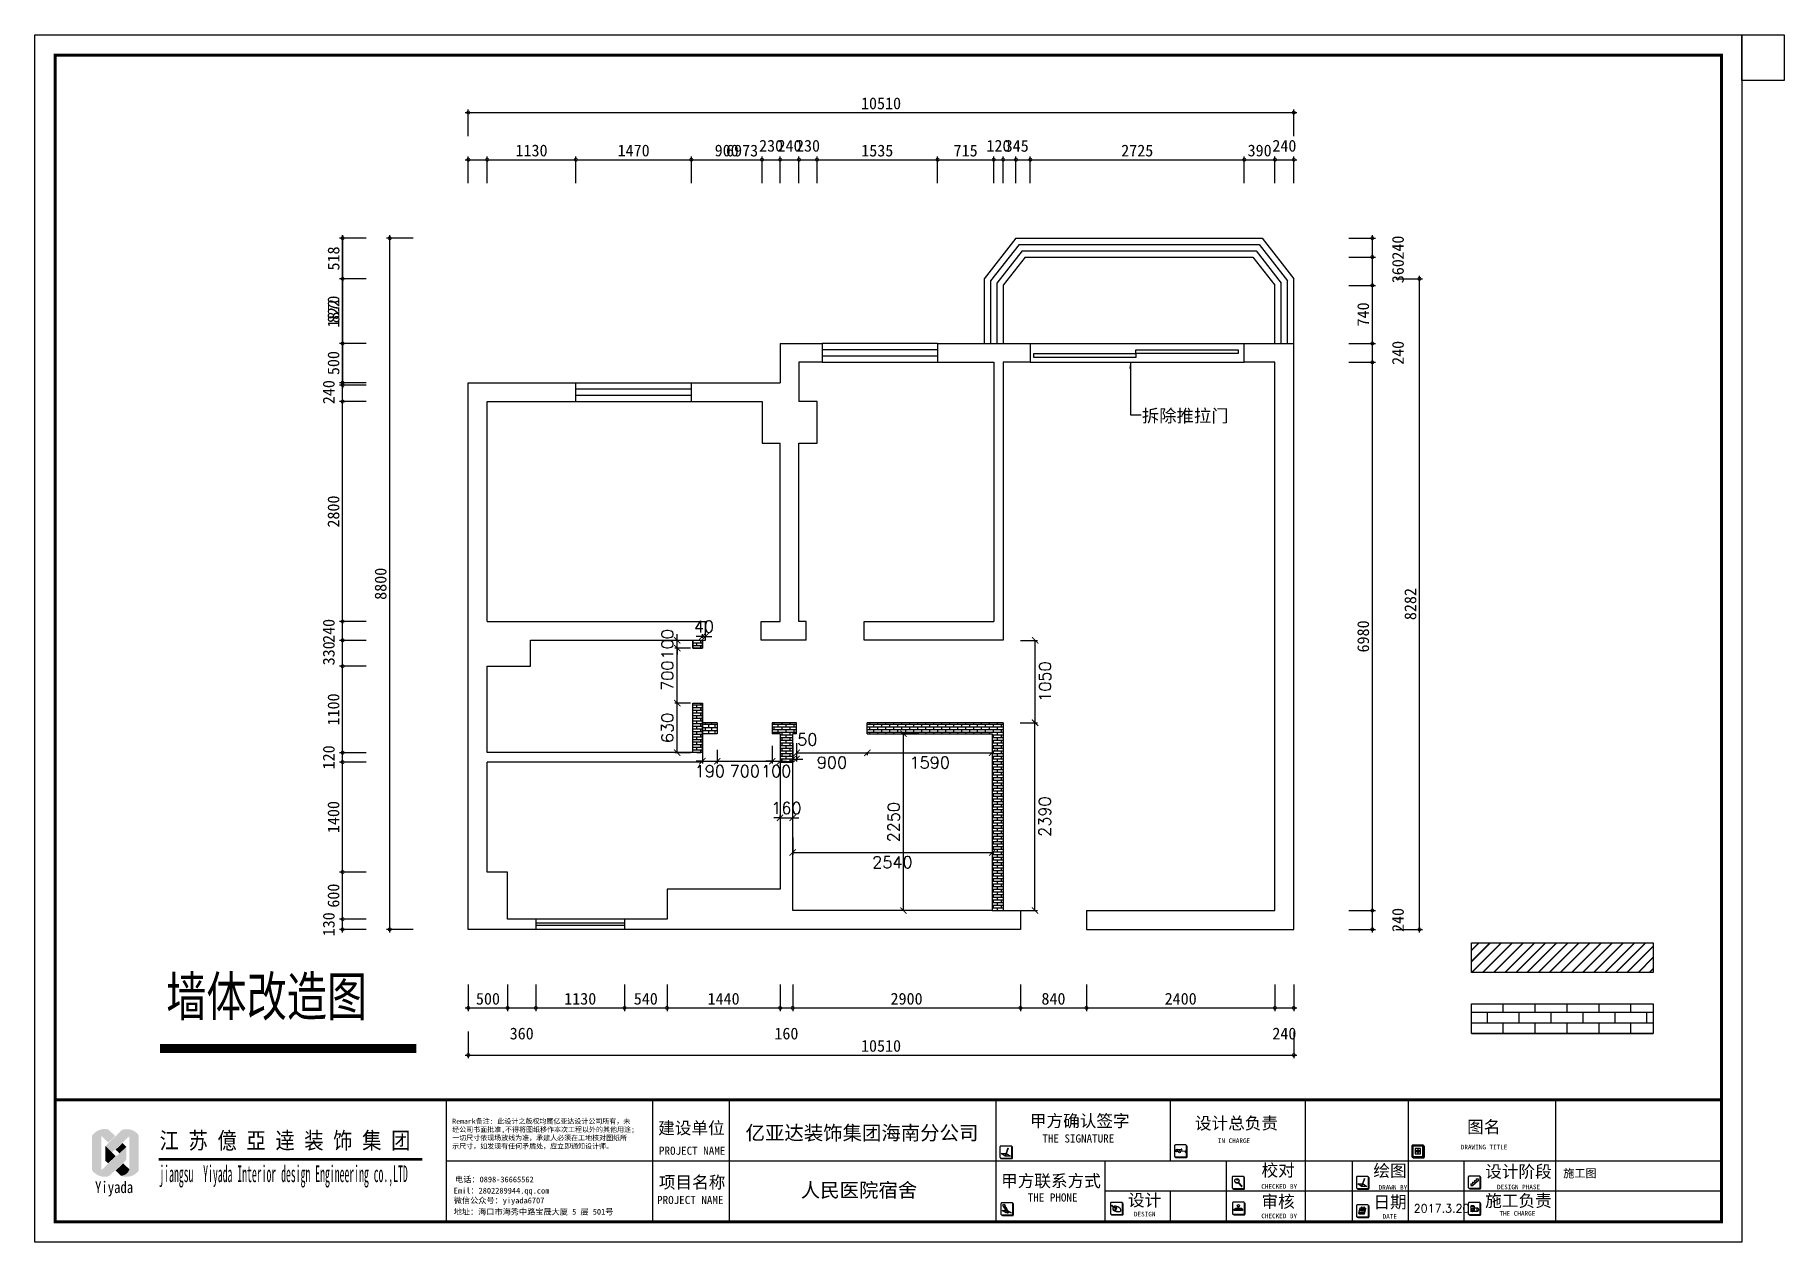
# Model space of a CAD drawing. Header units: millimetres. Extents: x 333665 to 510740, y -473522 to -395501.
# Drawn here: x 377666 to 399934, y -410869 to -395501 of the extents above; entities that cross this region are included whole.
import ezdxf

# ---------------------------------------------------------------- set-up
doc = ezdxf.new("R2010")
doc.units = ezdxf.units.MM
doc.header["$PDMODE"] = 35
doc.header["$PDSIZE"] = 20
for name, color, linetype in [('0-01图框模板说明', 2, 'Continuous'), ('0-02图框细线', 136, 'Continuous'), ('06其他', 8, 'Continuous'), ('FLOOR', 8, 'Continuous'), ('layer 1', 7, 'Continuous'), ('TK', 7, 'Continuous'), ('WALL', 7, 'Continuous'), ('填充', 8, 'Continuous'), ('柜', 3, 'Continuous'), ('细线', 250, 'Continuous')]:
    doc.layers.add(name, color=color, linetype=linetype)
doc.styles.add('-宋体', font='', dxfattribs={"width": 0.75})
doc.styles.add('_TCH_DIM', font='SIMPLEX', dxfattribs={"bigfont": 'GBCBIG'})
doc.styles.add('H1', font='')
doc.styles.get("Standard").update_dxf_attribs({"font": 'txt', "bigfont": 'gbcbig.shx'})
doc.styles.add('STYLE1', font='')
doc.styles.add('标注文字', font='simhei.ttf')
doc.styles.add('黑体', font='simhei.ttf')
doc.styles.get('-宋体').set_extended_font_data('SimSun')
doc.styles.get('H1').set_extended_font_data('SimSun')
doc.styles.get('STYLE1').set_extended_font_data('SimSun')
doc.dimstyles.get("Standard").update_dxf_attribs({"dimtxt": 0.18, "dimasz": 0.18, "dimexe": 0.18, "dimexo": 0.0625, "dimgap": 0.09, "dimtad": 0, "dimtih": 1, "dimtoh": 1, "dimdec": 4, "dimzin": 0, "dimdsep": 46, "dimtxsty": 'Standard', "dimcen": 0.09, "dimadec": 0, "dimazin": 0, "dimtfac": 1, "dimtdec": 4, "dimtofl": 0, "dimtmove": 0, "dimatfit": 3, "dimfxl": 1, "dimtolj": 1, "dimtzin": 0, "dimarcsym": 0})
doc.dimstyles.new('最新标注', dxfattribs={"dimtxt": 150, "dimasz": 80, "dimexe": 40, "dimexo": 40, "dimgap": 40, "dimtad": 1, "dimdec": 0, "dimtxsty": '标注文字', "dimblk": 'DOTSMALL', "dimcen": 2.5, "dimdle": 40, "dimclrd": 46, "dimclre": 46, "dimclrt": 40, "dimadec": 0, "dimazin": 0, "dimtfac": 1, "dimtdec": 0, "dimtmove": 2, "dimatfit": 3, "dimldrblk": 'DOT', "dimfxl": 300, "dimfxlon": 1, "dimarcsym": 0})
pattern_1 = [(0, (386162.89, -406648.644), (0, 33.8709), []), (90, (386162.89, -406648.644), (-50.8, 33.8709), [33.8709, -33.8709])]

msp = doc.modelspace()

# ---------------------------------------------------------------- texts
at = {"layer": '0-02图框细线'}
for s, insert, char_height, attachment_point in [('{\\fSimHei|b0|i0|c134|p2;Remark备注: 此设计之版权均属亿亚达设计公司所有，未\\P经公司书面批准,不得将图纸移作本次工程以外的其他用途;\\P一切尺寸依现场放线为准，承建人必须在工地核对图纸所\\P示尺寸，如发现有任何矛盾处，应立即通知设计师。}', (382978.2, -409690.3), 63.607, 7), ('{\\fSimSun|b0|i0|c134|p2;甲方确认签字}', (390332.4, -409335.6), 155.232, 4), ('{\\fSimSun|b0|i0|c134|p2;设计总负责}', (392433.4, -409365.4), 155.232, 4), ('{\\fSimSun|b0|i0|c134|p2;建设单位}', (385600.5, -409427), 155.232, 4), ('{\\fSimSun|b0|i0|c134|p2;THE SIGNATURE}', (390491.6, -409551.8), 103.488, 4), ('{\\fSimSun|b0|i0|c134|p2;图名}', (395899.8, -409412.4), 155.232, 4), ('{\\fSimSun|b0|i0|c134|p2;PROJECT NAME}', (385610.8, -409707.7), 103.488, 4), ('{\\fSimSun|b0|i0|c134|p2;IN CHARGE}', (392726.2, -409580), 58.307, 4), ('{\\fSimSun|b0|i0|c134|p2;DRAWING TITLE}', (395819, -409660.8), 58.307, 4), ('{\\fSimSun|b0|i0|c134|p2;校对}', (393281.7, -409965.5), 155.232, 4), ('{\\fSimSun|b0|i0|c134|p2;绘图}', (394705.9, -409969.9), 155.232, 4), ('{\\fSimSun|b0|i0|c134|p2;设计阶段}', (396130.1, -409980.4), 155.232, 4), ('{\\fSimHei|b0|i0|c134|p2;施工图}', (397335.8, -410000.7), 103.488, 5), ('{\\fSimSun|b0|i0|c134|p2;Emil：2802289944.qq.com}', (382998, -410226.1), 74.208, 4), ('{\\fSimSun|b0|i0|c134|p2;电话：0898-36665562  }', (383014.7, -410076.7), 74.208, 4), ('{\\fSimSun|b0|i0|c134|p2;项目名称}', (385609, -410117.4), 155.232, 4), ('{\\fSimSun|b0|i0|c134|p2;甲方联系方式}', (389966.2, -410100.5), 155.232, 4), ('{\\fSimSun|b0|i0|c134|p2;CHECKED BY}', (393279.2, -410161.8), 58.307, 4), ('{\\fSimSun|b0|i0|c134|p2;DRAWN BY}', (394772.9, -410173.9), 58.307, 4), ('{\\fSimSun|b0|i0|c134|p2;DESIGN PHASE}', (396280.7, -410169.3), 58.307, 4), ('{\\fSimSun|b0|i0|c134|p2;微信公众号：yiyada6707}', (382998, -410351.1), 74.208, 4), ('{\\fSimSun|b0|i0|c134|p2;PROJECT NAME}', (385586.7, -410335), 103.488, 4), ('{\\fSimSun|b0|i0|c134|p2;THE PHONE}', (390305.9, -410303.2), 103.488, 4), ('{\\fSimSun|b0|i0|c134|p2;设计}', (391581.6, -410344.8), 155.232, 4), ('{\\fSimSun|b0|i0|c134|p2;审核}', (393281.7, -410362.4), 155.232, 4), ('{\\fSimSun|b0|i0|c134|p2;日期}', (394705.9, -410369.4), 155.232, 4), ('2017.3.20', (395220.1, -410441.3), 103.49, 4), ('{\\fSimSun|b0|i0|c134|p2;施工负责}', (396130.1, -410351.5), 155.232, 4), ('{\\fSimSun|b0|i0|c134|p2;地址：海口市海秀中路宝晟大厦 5 层 501号}', (382997.1, -410488.9), 74.208, 4), ('{\\fSimSun|b0|i0|c134|p2;DESIGN}', (391657.7, -410514.6), 58.307, 4), ('{\\fSimSun|b0|i0|c134|p2;CHECKED BY}', (393279.2, -410538.3), 58.307, 4), ('{\\fSimSun|b0|i0|c134|p2;DATE}', (394823.7, -410543.3), 58.307, 4), ('{\\fSimSun|b0|i0|c134|p2;THE CHARGE}', (396311.5, -410505.3), 58.307, 4)]:
    msp.add_mtext(s, dxfattribs=dict(at, insert=insert, char_height=char_height, attachment_point=attachment_point))
at = {"layer": '0-02图框细线', "char_height": 181.104, "attachment_point": 5, "style": '黑体'}
for s, insert in [('亿亚达装饰集团海南分公司', (388195.4, -409490.1)), ('{\\fSimSun|b0|i0|c134|p2;人民医院宿舍}', (388157.6, -410219.6))]:
    msp.add_mtext(s, dxfattribs=dict(at, insert=insert))
at = {"layer": 'layer 1', "color": 2, "lineweight": -3, "style": 'STYLE1'}
msp.add_text('拆除推拉门', height=162, dxfattribs=at).set_placement((391758.3, -400430.8))
at = {"layer": 'TK', "color": 150, "style": 'H1'}
for s, height, width, p in [('江 苏 億 亞 逹 装 饰 集 团', 212.024, 0.85, (379252.8, -409682.9)), ('jiangsu  Yiyada Interior design Engineering co.,LTD', 212.024, 0.43, (379249.4, -410106.8)), ('Yiyada ', 148.42, 0.8, (378431, -410245.9))]:
    msp.add_text(s, height=height, dxfattribs=dict(at, width=width)).set_placement(p)
at = {"layer": 'WALL', "color": 2, "insert": (379337.6, -407491.5), "char_height": 800, "width": 7394.405, "attachment_point": 1, "style": '-宋体'}
msp.add_mtext('{\\H0.625x;\\C3;墙体改造图}', dxfattribs=at)

# ---------------------------------------------------------------- blocks, each defined once
blk = doc.blocks.new('_DotSmall')
at = {"layer": 'FLOOR', "color": 0, "const_width": 0.5}
blk.add_lwpolyline([(-0.0625, 0, 1), (0.0625, 0, 1)], format="xyb", close=True, dxfattribs=at)
blk = doc.blocks.new('*D114')
at = {"color": 46, "lineweight": -2}
for p, q in [((383383, -397089), (384593, -397089)), ((383423, -397389), (383423, -397049)), ((384553, -397389), (384553, -397049))]:
    blk.add_line(p, q, dxfattribs=at)
at = {"layer": 'Defpoints', "color": 0, "lineweight": -3}
for p in [(384553, -397089), (383423, -400169), (384553, -400169)]:
    blk.add_point(p, dxfattribs=at)
at = {"color": 46, "lineweight": -2, "xscale": 80, "yscale": 80, "zscale": 80, "rotation": 180}
blk.add_blockref('_DotSmall', (383423, -397089), dxfattribs=at)
at = {"color": 46, "lineweight": -2, "xscale": 80, "yscale": 80, "zscale": 80}
blk.add_blockref('_DotSmall', (384553, -397089), dxfattribs=at)
at = {"color": 40, "lineweight": -3, "insert": (383988, -396973), "char_height": 150, "attachment_point": 5, "style": '标注文字'}
blk.add_mtext('1130', dxfattribs=at)
blk = doc.blocks.new('_Dot')
at = {"color": 0, "linetype": 'ByBlock', "lineweight": -2}
blk.add_line((-0.5, 0), (-1, 0), dxfattribs=at)
at = {"color": 0, "linetype": 'ByBlock', "const_width": 0.5}
blk.add_lwpolyline([(-0.25, 0, 1), (0.25, 0, 1)], format="xyb", close=True, dxfattribs=at)
blk = doc.blocks.new('*D115')
at = {"layer": 'Defpoints', "color": 0, "lineweight": -3, "ltscale": 400}
for p in [(386023, -397089), (386023, -399929), (384553, -400169)]:
    blk.add_point(p, dxfattribs=at)
at = {"layer": '细线', "color": 46, "lineweight": -2, "ltscale": 400}
for p, q in [((384513, -397089), (386063, -397089)), ((384553, -397389), (384553, -397049)), ((386023, -397389), (386023, -397049))]:
    blk.add_line(p, q, dxfattribs=at)
at = {"layer": '细线', "color": 46, "lineweight": -2, "ltscale": 400, "xscale": 80, "yscale": 80, "zscale": 80, "rotation": 180}
blk.add_blockref('_DotSmall', (384553, -397089), dxfattribs=at)
at = {"layer": '细线', "color": 46, "lineweight": -2, "ltscale": 400, "xscale": 80, "yscale": 80, "zscale": 80}
blk.add_blockref('_DotSmall', (386023, -397089), dxfattribs=at)
at = {"layer": '细线', "color": 40, "lineweight": -3, "ltscale": 400, "insert": (385288, -396973), "char_height": 150, "attachment_point": 5, "style": '标注文字'}
blk.add_mtext('1470', dxfattribs=at)
blk = doc.blocks.new('*D116')
at = {"color": 46, "lineweight": -2}
for p, q in [((385983, -397089), (386963, -397089)), ((386023, -397389), (386023, -397049)), ((386923, -397389), (386923, -397049))]:
    blk.add_line(p, q, dxfattribs=at)
at = {"layer": 'Defpoints', "color": 0, "lineweight": -3}
for p in [(386923, -397089), (386023, -399929), (386923, -400169)]:
    blk.add_point(p, dxfattribs=at)
at = {"color": 46, "lineweight": -2, "xscale": 80, "yscale": 80, "zscale": 80, "rotation": 180}
blk.add_blockref('_DotSmall', (386023, -397089), dxfattribs=at)
at = {"color": 46, "lineweight": -2, "xscale": 80, "yscale": 80, "zscale": 80}
blk.add_blockref('_DotSmall', (386923, -397089), dxfattribs=at)
at = {"color": 40, "lineweight": -3, "insert": (386473, -396973), "char_height": 150, "attachment_point": 5, "style": '标注文字'}
blk.add_mtext('900', dxfattribs=at)
blk = doc.blocks.new('*D117')
at = {"color": 46, "lineweight": -2}
for p, q in [((386883, -397089), (387193, -397089)), ((386923, -397389), (386923, -397049)), ((387153, -397389), (387153, -397049))]:
    blk.add_line(p, q, dxfattribs=at)
at = {"layer": 'Defpoints', "color": 0, "lineweight": -3}
for p in [(387153, -397089), (386923, -400169), (387153, -400699)]:
    blk.add_point(p, dxfattribs=at)
at = {"color": 46, "lineweight": -2, "xscale": 80, "yscale": 80, "zscale": 80, "rotation": 180}
blk.add_blockref('_DotSmall', (386923, -397089), dxfattribs=at)
at = {"color": 46, "lineweight": -2, "xscale": 80, "yscale": 80, "zscale": 80}
blk.add_blockref('_DotSmall', (387153, -397089), dxfattribs=at)
at = {"color": 40, "lineweight": -3, "insert": (387038, -396913), "char_height": 150, "attachment_point": 5, "style": '标注文字'}
blk.add_mtext('230', dxfattribs=at)
blk = doc.blocks.new('*D118')
at = {"color": 46, "lineweight": -2}
for p, q in [((387113, -397089), (387433, -397089)), ((387153, -397389), (387153, -397049)), ((387393, -397389), (387393, -397049))]:
    blk.add_line(p, q, dxfattribs=at)
at = {"layer": 'Defpoints', "color": 0, "lineweight": -3}
for p in [(387393, -397089), (387153, -400699), (387393, -400699)]:
    blk.add_point(p, dxfattribs=at)
at = {"color": 46, "lineweight": -2, "xscale": 80, "yscale": 80, "zscale": 80, "rotation": 180}
blk.add_blockref('_DotSmall', (387153, -397089), dxfattribs=at)
at = {"color": 46, "lineweight": -2, "xscale": 80, "yscale": 80, "zscale": 80}
blk.add_blockref('_DotSmall', (387393, -397089), dxfattribs=at)
at = {"color": 40, "lineweight": -3, "insert": (387273, -396913), "char_height": 150, "attachment_point": 5, "style": '标注文字'}
blk.add_mtext('240', dxfattribs=at)
blk = doc.blocks.new('*D119')
at = {"color": 46, "lineweight": -2}
for p, q in [((387353, -397089), (387663, -397089)), ((387393, -397389), (387393, -397049)), ((387623, -397389), (387623, -397049))]:
    blk.add_line(p, q, dxfattribs=at)
at = {"layer": 'Defpoints', "color": 0, "lineweight": -3}
for p in [(387623, -397089), (387623, -400169), (387393, -400699)]:
    blk.add_point(p, dxfattribs=at)
at = {"color": 46, "lineweight": -2, "xscale": 80, "yscale": 80, "zscale": 80, "rotation": 180}
blk.add_blockref('_DotSmall', (387393, -397089), dxfattribs=at)
at = {"color": 46, "lineweight": -2, "xscale": 80, "yscale": 80, "zscale": 80}
blk.add_blockref('_DotSmall', (387623, -397089), dxfattribs=at)
at = {"color": 40, "lineweight": -3, "insert": (387508, -396913), "char_height": 150, "attachment_point": 5, "style": '标注文字'}
blk.add_mtext('230', dxfattribs=at)
blk = doc.blocks.new('*D120')
at = {"layer": 'Defpoints', "color": 0, "lineweight": -3, "ltscale": 400}
for p in [(389158, -397089), (389158, -399669), (387623, -400169)]:
    blk.add_point(p, dxfattribs=at)
at = {"layer": '细线', "color": 46, "lineweight": -2, "ltscale": 400}
for p, q in [((387583, -397089), (389198, -397089)), ((387623, -397389), (387623, -397049)), ((389158, -397389), (389158, -397049))]:
    blk.add_line(p, q, dxfattribs=at)
at = {"layer": '细线', "color": 46, "lineweight": -2, "ltscale": 400, "xscale": 80, "yscale": 80, "zscale": 80, "rotation": 180}
blk.add_blockref('_DotSmall', (387623, -397089), dxfattribs=at)
at = {"layer": '细线', "color": 46, "lineweight": -2, "ltscale": 400, "xscale": 80, "yscale": 80, "zscale": 80}
blk.add_blockref('_DotSmall', (389158, -397089), dxfattribs=at)
at = {"layer": '细线', "color": 40, "lineweight": -3, "ltscale": 400, "insert": (388390, -396974), "char_height": 150, "attachment_point": 5, "style": '标注文字'}
blk.add_mtext('1535', dxfattribs=at)
blk = doc.blocks.new('*D121')
at = {"layer": 'Defpoints', "color": 0, "lineweight": -3, "ltscale": 400}
for p in [(389873, -397089), (389158, -399669), (389873, -399669)]:
    blk.add_point(p, dxfattribs=at)
at = {"layer": '细线', "color": 46, "lineweight": -2, "ltscale": 400}
for p, q in [((389118, -397089), (389913, -397089)), ((389158, -397389), (389158, -397049)), ((389873, -397389), (389873, -397049))]:
    blk.add_line(p, q, dxfattribs=at)
at = {"layer": '细线', "color": 46, "lineweight": -2, "ltscale": 400, "xscale": 80, "yscale": 80, "zscale": 80, "rotation": 180}
blk.add_blockref('_DotSmall', (389158, -397089), dxfattribs=at)
at = {"layer": '细线', "color": 46, "lineweight": -2, "ltscale": 400, "xscale": 80, "yscale": 80, "zscale": 80}
blk.add_blockref('_DotSmall', (389873, -397089), dxfattribs=at)
at = {"layer": '细线', "color": 40, "lineweight": -3, "ltscale": 400, "insert": (389515, -396974), "char_height": 150, "attachment_point": 5, "style": '标注文字'}
blk.add_mtext('715', dxfattribs=at)
blk = doc.blocks.new('*D122')
at = {"layer": 'Defpoints', "color": 0, "lineweight": -3, "ltscale": 400}
for p in [(389993, -397089), (389873, -399669), (389993, -399669)]:
    blk.add_point(p, dxfattribs=at)
at = {"layer": '细线', "color": 46, "lineweight": -2, "ltscale": 400}
for p, q in [((389833, -397089), (390033, -397089)), ((389873, -397389), (389873, -397049)), ((389993, -397389), (389993, -397049))]:
    blk.add_line(p, q, dxfattribs=at)
at = {"layer": '细线', "color": 46, "lineweight": -2, "ltscale": 400, "xscale": 80, "yscale": 80, "zscale": 80, "rotation": 180}
blk.add_blockref('_DotSmall', (389873, -397089), dxfattribs=at)
at = {"layer": '细线', "color": 46, "lineweight": -2, "ltscale": 400, "xscale": 80, "yscale": 80, "zscale": 80}
blk.add_blockref('_DotSmall', (389993, -397089), dxfattribs=at)
at = {"layer": '细线', "color": 40, "lineweight": -3, "ltscale": 400, "insert": (389933, -396913), "char_height": 150, "attachment_point": 5, "style": '标注文字'}
blk.add_mtext('120', dxfattribs=at)
blk = doc.blocks.new('*D123')
at = {"layer": 'Defpoints', "color": 0, "lineweight": -3, "ltscale": 400}
for p in [(390338, -397089), (389993, -399669), (390338, -399669)]:
    blk.add_point(p, dxfattribs=at)
at = {"layer": '细线', "color": 46, "lineweight": -2, "ltscale": 400}
for p, q in [((389953, -397089), (390378, -397089)), ((389993, -397389), (389993, -397049)), ((390338, -397389), (390338, -397049))]:
    blk.add_line(p, q, dxfattribs=at)
at = {"layer": '细线', "color": 46, "lineweight": -2, "ltscale": 400, "xscale": 80, "yscale": 80, "zscale": 80, "rotation": 180}
blk.add_blockref('_DotSmall', (389993, -397089), dxfattribs=at)
at = {"layer": '细线', "color": 46, "lineweight": -2, "ltscale": 400, "xscale": 80, "yscale": 80, "zscale": 80}
blk.add_blockref('_DotSmall', (390338, -397089), dxfattribs=at)
at = {"layer": '细线', "color": 40, "lineweight": -3, "ltscale": 400, "insert": (390165, -396914), "char_height": 150, "attachment_point": 5, "style": '标注文字'}
blk.add_mtext('345', dxfattribs=at)
blk = doc.blocks.new('*D124')
at = {"layer": 'Defpoints', "color": 0, "lineweight": -3, "ltscale": 400}
for p in [(393063, -397089), (390338, -399669), (393063, -399669)]:
    blk.add_point(p, dxfattribs=at)
at = {"layer": '细线', "color": 46, "lineweight": -2, "ltscale": 400}
for p, q in [((390298, -397089), (393103, -397089)), ((390338, -397389), (390338, -397049)), ((393063, -397389), (393063, -397049))]:
    blk.add_line(p, q, dxfattribs=at)
at = {"layer": '细线', "color": 46, "lineweight": -2, "ltscale": 400, "xscale": 80, "yscale": 80, "zscale": 80, "rotation": 180}
blk.add_blockref('_DotSmall', (390338, -397089), dxfattribs=at)
at = {"layer": '细线', "color": 46, "lineweight": -2, "ltscale": 400, "xscale": 80, "yscale": 80, "zscale": 80}
blk.add_blockref('_DotSmall', (393063, -397089), dxfattribs=at)
at = {"layer": '细线', "color": 40, "lineweight": -3, "ltscale": 400, "insert": (391700, -396974), "char_height": 150, "attachment_point": 5, "style": '标注文字'}
blk.add_mtext('2725', dxfattribs=at)
blk = doc.blocks.new('*D125')
at = {"layer": 'Defpoints', "color": 0, "lineweight": -3, "ltscale": 400}
for p in [(393453, -397089), (393063, -399669), (393453, -399669)]:
    blk.add_point(p, dxfattribs=at)
at = {"layer": '细线', "color": 46, "lineweight": -2, "ltscale": 400}
for p, q in [((393023, -397089), (393493, -397089)), ((393063, -397389), (393063, -397049)), ((393453, -397389), (393453, -397049))]:
    blk.add_line(p, q, dxfattribs=at)
at = {"layer": '细线', "color": 46, "lineweight": -2, "ltscale": 400, "xscale": 80, "yscale": 80, "zscale": 80, "rotation": 180}
blk.add_blockref('_DotSmall', (393063, -397089), dxfattribs=at)
at = {"layer": '细线', "color": 46, "lineweight": -2, "ltscale": 400, "xscale": 80, "yscale": 80, "zscale": 80}
blk.add_blockref('_DotSmall', (393453, -397089), dxfattribs=at)
at = {"layer": '细线', "color": 40, "lineweight": -3, "ltscale": 400, "insert": (393258, -396973), "char_height": 150, "attachment_point": 5, "style": '标注文字'}
blk.add_mtext('390', dxfattribs=at)
blk = doc.blocks.new('*D126')
at = {"layer": 'Defpoints', "color": 0, "lineweight": -3, "ltscale": 400}
for p in [(393693, -397089), (393693, -399429), (393453, -399669)]:
    blk.add_point(p, dxfattribs=at)
at = {"layer": '细线', "color": 46, "lineweight": -2, "ltscale": 400}
for p, q in [((393413, -397089), (393733, -397089)), ((393453, -397389), (393453, -397049)), ((393693, -397389), (393693, -397049))]:
    blk.add_line(p, q, dxfattribs=at)
at = {"layer": '细线', "color": 46, "lineweight": -2, "ltscale": 400, "xscale": 80, "yscale": 80, "zscale": 80, "rotation": 180}
blk.add_blockref('_DotSmall', (393453, -397089), dxfattribs=at)
at = {"layer": '细线', "color": 46, "lineweight": -2, "ltscale": 400, "xscale": 80, "yscale": 80, "zscale": 80}
blk.add_blockref('_DotSmall', (393693, -397089), dxfattribs=at)
at = {"layer": '细线', "color": 40, "lineweight": -3, "ltscale": 400, "insert": (393573, -396913), "char_height": 150, "attachment_point": 5, "style": '标注文字'}
blk.add_mtext('240', dxfattribs=at)
blk = doc.blocks.new('*D127')
at = {"color": 46, "lineweight": -2}
for p, q in [((383143, -396489), (393733, -396489)), ((383183, -396789), (383183, -396449)), ((393693, -396789), (393693, -396449))]:
    blk.add_line(p, q, dxfattribs=at)
at = {"layer": 'Defpoints', "color": 0, "lineweight": -3}
for p in [(393693, -396489), (393693, -399429), (383183, -399929)]:
    blk.add_point(p, dxfattribs=at)
at = {"color": 46, "lineweight": -2, "xscale": 80, "yscale": 80, "zscale": 80, "rotation": 180}
blk.add_blockref('_DotSmall', (383183, -396489), dxfattribs=at)
at = {"color": 46, "lineweight": -2, "xscale": 80, "yscale": 80, "zscale": 80}
blk.add_blockref('_DotSmall', (393693, -396489), dxfattribs=at)
at = {"color": 40, "lineweight": -3, "insert": (388438, -396373), "char_height": 150, "attachment_point": 5, "style": '标注文字'}
blk.add_mtext('10510', dxfattribs=at)
blk = doc.blocks.new('*D128')
at = {"layer": 'Defpoints', "color": 0, "lineweight": -3, "ltscale": 400}
for p in [(381583, -406759), (384043, -406759), (384043, -406889)]:
    blk.add_point(p, dxfattribs=at)
at = {"layer": '细线', "color": 46, "lineweight": -2, "ltscale": 400}
for p, q in [((381883, -406759), (381543, -406759)), ((381583, -406929), (381583, -406719)), ((381883, -406889), (381543, -406889))]:
    blk.add_line(p, q, dxfattribs=at)
at = {"layer": '细线', "color": 46, "lineweight": -2, "ltscale": 400, "xscale": 80, "yscale": 80, "zscale": 80}
for p, rotation in [((381583, -406759), 90), ((381583, -406889), 270)]:
    blk.add_blockref('_DotSmall', p, dxfattribs=dict(at, rotation=rotation))
at = {"layer": '细线', "color": 40, "lineweight": -3, "ltscale": 400, "insert": (381407, -406824), "char_height": 150, "attachment_point": 5, "rotation": 90, "style": '标注文字'}
blk.add_mtext('130', dxfattribs=at)
blk = doc.blocks.new('*D129')
at = {"color": 46, "lineweight": -2}
for p, q in [((381883, -406159), (381543, -406159)), ((381583, -406799), (381583, -406119)), ((381883, -406759), (381543, -406759))]:
    blk.add_line(p, q, dxfattribs=at)
at = {"layer": 'Defpoints', "color": 0, "lineweight": -3}
for p in [(381583, -406159), (383683, -406159), (384043, -406759)]:
    blk.add_point(p, dxfattribs=at)
at = {"color": 46, "lineweight": -2, "xscale": 80, "yscale": 80, "zscale": 80}
for p, rotation in [((381583, -406159), 90), ((381583, -406759), 270)]:
    blk.add_blockref('_DotSmall', p, dxfattribs=dict(at, rotation=rotation))
at = {"color": 40, "lineweight": -3, "insert": (381467, -406459), "char_height": 150, "attachment_point": 5, "rotation": 90, "style": '标注文字'}
blk.add_mtext('600', dxfattribs=at)
blk = doc.blocks.new('*D130')
at = {"color": 46, "lineweight": -2}
for p, q in [((381883, -404759), (381543, -404759)), ((381583, -406199), (381583, -404719)), ((381883, -406159), (381543, -406159))]:
    blk.add_line(p, q, dxfattribs=at)
at = {"layer": 'Defpoints', "color": 0, "lineweight": -3}
for p in [(381583, -404759), (383423, -404759), (383683, -406159)]:
    blk.add_point(p, dxfattribs=at)
at = {"color": 46, "lineweight": -2, "xscale": 80, "yscale": 80, "zscale": 80}
for p, rotation in [((381583, -404759), 90), ((381583, -406159), 270)]:
    blk.add_blockref('_DotSmall', p, dxfattribs=dict(at, rotation=rotation))
at = {"color": 40, "lineweight": -3, "insert": (381467, -405459), "char_height": 150, "attachment_point": 5, "rotation": 90, "style": '标注文字'}
blk.add_mtext('1400', dxfattribs=at)
blk = doc.blocks.new('*D131')
at = {"color": 46, "lineweight": -2}
for p, q in [((381583, -404799), (381583, -404599)), ((381883, -404639), (381543, -404639)), ((381883, -404759), (381543, -404759))]:
    blk.add_line(p, q, dxfattribs=at)
at = {"layer": 'Defpoints', "color": 0, "lineweight": -3}
for p in [(381583, -404639), (383423, -404639), (383423, -404759)]:
    blk.add_point(p, dxfattribs=at)
at = {"color": 46, "lineweight": -2, "xscale": 80, "yscale": 80, "zscale": 80}
for p, rotation in [((381583, -404639), 90), ((381583, -404759), 270)]:
    blk.add_blockref('_DotSmall', p, dxfattribs=dict(at, rotation=rotation))
at = {"color": 40, "lineweight": -3, "insert": (381407, -404699), "char_height": 150, "attachment_point": 5, "rotation": 90, "style": '标注文字'}
blk.add_mtext('120', dxfattribs=at)
blk = doc.blocks.new('*D132')
at = {"color": 46, "lineweight": -2}
for p, q in [((381583, -404679), (381583, -403499)), ((381883, -403539), (381543, -403539)), ((381883, -404639), (381543, -404639))]:
    blk.add_line(p, q, dxfattribs=at)
at = {"layer": 'Defpoints', "color": 0, "lineweight": -3}
for p in [(381583, -403539), (383423, -403539), (383423, -404639)]:
    blk.add_point(p, dxfattribs=at)
at = {"color": 46, "lineweight": -2, "xscale": 80, "yscale": 80, "zscale": 80}
for p, rotation in [((381583, -403539), 90), ((381583, -404639), 270)]:
    blk.add_blockref('_DotSmall', p, dxfattribs=dict(at, rotation=rotation))
at = {"color": 40, "lineweight": -3, "insert": (381467, -404089), "char_height": 150, "attachment_point": 5, "rotation": 90, "style": '标注文字'}
blk.add_mtext('1100', dxfattribs=at)
blk = doc.blocks.new('*D133')
at = {"color": 46, "lineweight": -2}
for p, q in [((381883, -403209), (381543, -403209)), ((381583, -403579), (381583, -403169)), ((381883, -403539), (381543, -403539))]:
    blk.add_line(p, q, dxfattribs=at)
at = {"layer": 'Defpoints', "color": 0, "lineweight": -3}
for p in [(381583, -403209), (383973, -403209), (383423, -403539)]:
    blk.add_point(p, dxfattribs=at)
at = {"color": 46, "lineweight": -2, "xscale": 80, "yscale": 80, "zscale": 80}
for p, rotation in [((381583, -403209), 90), ((381583, -403539), 270)]:
    blk.add_blockref('_DotSmall', p, dxfattribs=dict(at, rotation=rotation))
at = {"color": 40, "lineweight": -3, "insert": (381407, -403374), "char_height": 150, "attachment_point": 5, "rotation": 90, "style": '标注文字'}
blk.add_mtext('330', dxfattribs=at)
blk = doc.blocks.new('*D134')
at = {"color": 46, "lineweight": -2}
for p, q in [((381883, -402969), (381543, -402969)), ((381583, -403249), (381583, -402929)), ((381883, -403209), (381543, -403209))]:
    blk.add_line(p, q, dxfattribs=at)
at = {"layer": 'Defpoints', "color": 0, "lineweight": -3}
for p in [(381583, -402969), (383423, -402969), (383973, -403209)]:
    blk.add_point(p, dxfattribs=at)
at = {"color": 46, "lineweight": -2, "xscale": 80, "yscale": 80, "zscale": 80}
for p, rotation in [((381583, -402969), 90), ((381583, -403209), 270)]:
    blk.add_blockref('_DotSmall', p, dxfattribs=dict(at, rotation=rotation))
at = {"color": 40, "lineweight": -3, "insert": (381407, -403089), "char_height": 150, "attachment_point": 5, "rotation": 90, "style": '标注文字'}
blk.add_mtext('240', dxfattribs=at)
blk = doc.blocks.new('*D135')
at = {"color": 46, "lineweight": -2}
for p, q in [((381583, -403009), (381583, -400129)), ((381883, -400169), (381543, -400169)), ((381883, -402969), (381543, -402969))]:
    blk.add_line(p, q, dxfattribs=at)
at = {"layer": 'Defpoints', "color": 0, "lineweight": -3}
for p in [(381583, -400169), (383423, -400169), (383423, -402969)]:
    blk.add_point(p, dxfattribs=at)
at = {"color": 46, "lineweight": -2, "xscale": 80, "yscale": 80, "zscale": 80}
for p, rotation in [((381583, -400169), 90), ((381583, -402969), 270)]:
    blk.add_blockref('_DotSmall', p, dxfattribs=dict(at, rotation=rotation))
at = {"color": 40, "lineweight": -3, "insert": (381467, -401569), "char_height": 150, "attachment_point": 5, "rotation": 90, "style": '标注文字'}
blk.add_mtext('2800', dxfattribs=at)
blk = doc.blocks.new('*D136')
at = {"color": 46, "lineweight": -2}
for p, q in [((381883, -399929), (381543, -399929)), ((381583, -400209), (381583, -399889)), ((381883, -400169), (381543, -400169))]:
    blk.add_line(p, q, dxfattribs=at)
at = {"layer": 'Defpoints', "color": 0, "lineweight": -3}
for p in [(381583, -399929), (383183, -399929), (383423, -400169)]:
    blk.add_point(p, dxfattribs=at)
at = {"color": 46, "lineweight": -2, "xscale": 80, "yscale": 80, "zscale": 80}
for p, rotation in [((381583, -399929), 90), ((381583, -400169), 270)]:
    blk.add_blockref('_DotSmall', p, dxfattribs=dict(at, rotation=rotation))
at = {"color": 40, "lineweight": -3, "insert": (381407, -400049), "char_height": 150, "attachment_point": 5, "rotation": 90, "style": '标注文字'}
blk.add_mtext('240', dxfattribs=at)
blk = doc.blocks.new('*D137')
at = {"color": 46, "lineweight": -2}
for p, q in [((381883, -399429), (381543, -399429)), ((381583, -399969), (381583, -399389)), ((381883, -399929), (381543, -399929))]:
    blk.add_line(p, q, dxfattribs=at)
at = {"layer": 'Defpoints', "color": 0, "lineweight": -3}
for p in [(381583, -399429), (387153, -399429), (383183, -399929)]:
    blk.add_point(p, dxfattribs=at)
at = {"color": 46, "lineweight": -2, "xscale": 80, "yscale": 80, "zscale": 80}
for p, rotation in [((381583, -399429), 90), ((381583, -399929), 270)]:
    blk.add_blockref('_DotSmall', p, dxfattribs=dict(at, rotation=rotation))
at = {"color": 40, "lineweight": -3, "insert": (381467, -399679), "char_height": 150, "attachment_point": 5, "rotation": 90, "style": '标注文字'}
blk.add_mtext('500', dxfattribs=at)
blk = doc.blocks.new('*D138')
at = {"color": 46, "lineweight": -2}
for p, q in [((381583, -399469), (381583, -398566)), ((381883, -398606), (381543, -398606)), ((381883, -399429), (381543, -399429))]:
    blk.add_line(p, q, dxfattribs=at)
at = {"layer": 'Defpoints', "color": 0, "lineweight": -3}
for p in [(381583, -398606), (389753, -398606), (387153, -399429)]:
    blk.add_point(p, dxfattribs=at)
at = {"color": 46, "lineweight": -2, "xscale": 80, "yscale": 80, "zscale": 80}
for p, rotation in [((381583, -398606), 90), ((381583, -399429), 270)]:
    blk.add_blockref('_DotSmall', p, dxfattribs=dict(at, rotation=rotation))
at = {"color": 40, "lineweight": -3, "insert": (381468, -399017), "char_height": 150, "attachment_point": 5, "rotation": 90, "style": '标注文字'}
blk.add_mtext('822', dxfattribs=at)
blk = doc.blocks.new('*D139')
at = {"layer": 'Defpoints', "color": 0, "lineweight": -3, "ltscale": 400}
for p in [(381583, -398089), (390156, -398089), (389753, -398606)]:
    blk.add_point(p, dxfattribs=at)
at = {"layer": '细线', "color": 46, "lineweight": -2, "ltscale": 400}
for p, q in [((381883, -398089), (381543, -398089)), ((381583, -398646), (381583, -398049)), ((381883, -398606), (381543, -398606))]:
    blk.add_line(p, q, dxfattribs=at)
at = {"layer": '细线', "color": 46, "lineweight": -2, "ltscale": 400, "xscale": 80, "yscale": 80, "zscale": 80}
for p, rotation in [((381583, -398089), 90), ((381583, -398606), 270)]:
    blk.add_blockref('_DotSmall', p, dxfattribs=dict(at, rotation=rotation))
at = {"layer": '细线', "color": 40, "lineweight": -3, "ltscale": 400, "insert": (381468, -398347), "char_height": 150, "attachment_point": 5, "rotation": 90, "style": '标注文字'}
blk.add_mtext('518', dxfattribs=at)
blk = doc.blocks.new('*D140')
at = {"layer": 'Defpoints', "color": 0, "lineweight": -3, "ltscale": 400}
for p in [(390156, -398089), (381583, -399959), (389603, -399959)]:
    blk.add_point(p, dxfattribs=at)
at = {"layer": '细线', "color": 46, "lineweight": -2, "ltscale": 400}
for p, q in [((381883, -398089), (381543, -398089)), ((381583, -398049), (381583, -399999)), ((381883, -399959), (381543, -399959))]:
    blk.add_line(p, q, dxfattribs=at)
at = {"layer": '细线', "color": 46, "lineweight": -2, "ltscale": 400, "xscale": 80, "yscale": 80, "zscale": 80}
for p, rotation in [((381583, -398089), 90), ((381583, -399959), 270)]:
    blk.add_blockref('_DotSmall', p, dxfattribs=dict(at, rotation=rotation))
at = {"layer": '细线', "color": 40, "lineweight": -3, "ltscale": 400, "insert": (381467, -399024), "char_height": 150, "attachment_point": 5, "rotation": 90, "style": '标注文字'}
blk.add_mtext('1870', dxfattribs=at)
blk = doc.blocks.new('*D141')
at = {"layer": 'Defpoints', "color": 0, "lineweight": -3, "ltscale": 400}
for p in [(390156, -397089), (390156, -398089), (383183, -406889)]:
    blk.add_point(p, dxfattribs=at)
at = {"layer": '细线', "color": 46, "lineweight": -2, "ltscale": 400}
for p, q in [((383143, -397089), (390196, -397089)), ((383183, -397389), (383183, -397049)), ((390156, -397389), (390156, -397049))]:
    blk.add_line(p, q, dxfattribs=at)
at = {"layer": '细线', "color": 46, "lineweight": -2, "ltscale": 400, "xscale": 80, "yscale": 80, "zscale": 80, "rotation": 180}
blk.add_blockref('_DotSmall', (383183, -397089), dxfattribs=at)
at = {"layer": '细线', "color": 46, "lineweight": -2, "ltscale": 400, "xscale": 80, "yscale": 80, "zscale": 80}
blk.add_blockref('_DotSmall', (390156, -397089), dxfattribs=at)
at = {"layer": '细线', "color": 40, "lineweight": -3, "ltscale": 400, "insert": (386669, -396974), "char_height": 150, "attachment_point": 5, "style": '标注文字'}
blk.add_mtext('6973', dxfattribs=at)
blk = doc.blocks.new('*D142')
at = {"layer": 'Defpoints', "color": 0, "lineweight": -3, "ltscale": 400}
for p in [(382183, -398089), (390156, -398089), (383183, -406889)]:
    blk.add_point(p, dxfattribs=at)
at = {"layer": '细线', "color": 46, "lineweight": -2, "ltscale": 400}
for p, q in [((382483, -398089), (382143, -398089)), ((382183, -406929), (382183, -398049)), ((382483, -406889), (382143, -406889))]:
    blk.add_line(p, q, dxfattribs=at)
at = {"layer": '细线', "color": 46, "lineweight": -2, "ltscale": 400, "xscale": 80, "yscale": 80, "zscale": 80}
for p, rotation in [((382183, -398089), 90), ((382183, -406889), 270)]:
    blk.add_blockref('_DotSmall', p, dxfattribs=dict(at, rotation=rotation))
at = {"layer": '细线', "color": 40, "lineweight": -3, "ltscale": 400, "insert": (382067, -402489), "char_height": 150, "attachment_point": 5, "rotation": 90, "style": '标注文字'}
blk.add_mtext('8800', dxfattribs=at)
blk = doc.blocks.new('*D143')
at = {"layer": 'Defpoints', "color": 0, "lineweight": -3, "ltscale": 400}
for p in [(383683, -406759), (383183, -406889), (383683, -407889)]:
    blk.add_point(p, dxfattribs=at)
at = {"layer": '细线', "color": 46, "lineweight": -2, "ltscale": 400}
for p, q in [((383183, -407589), (383183, -407929)), ((383683, -407589), (383683, -407929)), ((383143, -407889), (383723, -407889))]:
    blk.add_line(p, q, dxfattribs=at)
at = {"layer": '细线', "color": 46, "lineweight": -2, "ltscale": 400, "xscale": 80, "yscale": 80, "zscale": 80, "rotation": 180}
blk.add_blockref('_DotSmall', (383183, -407889), dxfattribs=at)
at = {"layer": '细线', "color": 46, "lineweight": -2, "ltscale": 400, "xscale": 80, "yscale": 80, "zscale": 80}
blk.add_blockref('_DotSmall', (383683, -407889), dxfattribs=at)
at = {"layer": '细线', "color": 40, "lineweight": -3, "ltscale": 400, "insert": (383433, -407773), "char_height": 150, "attachment_point": 5, "style": '标注文字'}
blk.add_mtext('500', dxfattribs=at)
blk = doc.blocks.new('*D144')
at = {"layer": 'Defpoints', "color": 0, "lineweight": -3, "ltscale": 400}
for p in [(383683, -406759), (384043, -406759), (384043, -407889)]:
    blk.add_point(p, dxfattribs=at)
at = {"layer": '细线', "color": 46, "lineweight": -2, "ltscale": 400}
for p, q in [((383683, -407589), (383683, -407929)), ((384043, -407589), (384043, -407929)), ((383643, -407889), (384083, -407889))]:
    blk.add_line(p, q, dxfattribs=at)
at = {"layer": '细线', "color": 46, "lineweight": -2, "ltscale": 400, "xscale": 80, "yscale": 80, "zscale": 80, "rotation": 180}
blk.add_blockref('_DotSmall', (383683, -407889), dxfattribs=at)
at = {"layer": '细线', "color": 46, "lineweight": -2, "ltscale": 400, "xscale": 80, "yscale": 80, "zscale": 80}
blk.add_blockref('_DotSmall', (384043, -407889), dxfattribs=at)
at = {"layer": '细线', "color": 40, "lineweight": -3, "ltscale": 400, "insert": (383863, -408216), "char_height": 150, "attachment_point": 5, "style": '标注文字'}
blk.add_mtext('360', dxfattribs=at)
blk = doc.blocks.new('*D145')
at = {"layer": 'Defpoints', "color": 0, "lineweight": -3, "ltscale": 400}
for p in [(384043, -406759), (385173, -406759), (385173, -407889)]:
    blk.add_point(p, dxfattribs=at)
at = {"layer": '细线', "color": 46, "lineweight": -2, "ltscale": 400}
for p, q in [((384043, -407589), (384043, -407929)), ((385173, -407589), (385173, -407929)), ((384003, -407889), (385213, -407889))]:
    blk.add_line(p, q, dxfattribs=at)
at = {"layer": '细线', "color": 46, "lineweight": -2, "ltscale": 400, "xscale": 80, "yscale": 80, "zscale": 80, "rotation": 180}
blk.add_blockref('_DotSmall', (384043, -407889), dxfattribs=at)
at = {"layer": '细线', "color": 46, "lineweight": -2, "ltscale": 400, "xscale": 80, "yscale": 80, "zscale": 80}
blk.add_blockref('_DotSmall', (385173, -407889), dxfattribs=at)
at = {"layer": '细线', "color": 40, "lineweight": -3, "ltscale": 400, "insert": (384608, -407773), "char_height": 150, "attachment_point": 5, "style": '标注文字'}
blk.add_mtext('1130', dxfattribs=at)
blk = doc.blocks.new('*D146')
at = {"layer": 'Defpoints', "color": 0, "lineweight": -3, "ltscale": 400}
for p in [(385173, -406759), (385713, -406759), (385713, -407889)]:
    blk.add_point(p, dxfattribs=at)
at = {"layer": '细线', "color": 46, "lineweight": -2, "ltscale": 400}
for p, q in [((385173, -407589), (385173, -407929)), ((385713, -407589), (385713, -407929)), ((385133, -407889), (385753, -407889))]:
    blk.add_line(p, q, dxfattribs=at)
at = {"layer": '细线', "color": 46, "lineweight": -2, "ltscale": 400, "xscale": 80, "yscale": 80, "zscale": 80, "rotation": 180}
blk.add_blockref('_DotSmall', (385173, -407889), dxfattribs=at)
at = {"layer": '细线', "color": 46, "lineweight": -2, "ltscale": 400, "xscale": 80, "yscale": 80, "zscale": 80}
blk.add_blockref('_DotSmall', (385713, -407889), dxfattribs=at)
at = {"layer": '细线', "color": 40, "lineweight": -3, "ltscale": 400, "insert": (385443, -407773), "char_height": 150, "attachment_point": 5, "style": '标注文字'}
blk.add_mtext('540', dxfattribs=at)
blk = doc.blocks.new('*D147')
at = {"color": 46, "lineweight": -2}
for p, q in [((385713, -407589), (385713, -407929)), ((387153, -407589), (387153, -407929)), ((385673, -407889), (387193, -407889))]:
    blk.add_line(p, q, dxfattribs=at)
at = {"layer": 'Defpoints', "color": 0, "lineweight": -3}
for p in [(387153, -406379), (385713, -406759), (387153, -407889)]:
    blk.add_point(p, dxfattribs=at)
at = {"color": 46, "lineweight": -2, "xscale": 80, "yscale": 80, "zscale": 80, "rotation": 180}
blk.add_blockref('_DotSmall', (385713, -407889), dxfattribs=at)
at = {"color": 46, "lineweight": -2, "xscale": 80, "yscale": 80, "zscale": 80}
blk.add_blockref('_DotSmall', (387153, -407889), dxfattribs=at)
at = {"color": 40, "lineweight": -3, "insert": (386433, -407773), "char_height": 150, "attachment_point": 5, "style": '标注文字'}
blk.add_mtext('1440', dxfattribs=at)
blk = doc.blocks.new('*D148')
at = {"color": 46, "lineweight": -2}
for p, q in [((387153, -407589), (387153, -407929)), ((387313, -407589), (387313, -407929)), ((387113, -407889), (387353, -407889))]:
    blk.add_line(p, q, dxfattribs=at)
at = {"layer": 'Defpoints', "color": 0, "lineweight": -3}
for p in [(387153, -406379), (387313, -406649), (387313, -407889)]:
    blk.add_point(p, dxfattribs=at)
at = {"color": 46, "lineweight": -2, "xscale": 80, "yscale": 80, "zscale": 80, "rotation": 180}
blk.add_blockref('_DotSmall', (387153, -407889), dxfattribs=at)
at = {"color": 46, "lineweight": -2, "xscale": 80, "yscale": 80, "zscale": 80}
blk.add_blockref('_DotSmall', (387313, -407889), dxfattribs=at)
at = {"color": 40, "lineweight": -3, "insert": (387233, -408216), "char_height": 150, "attachment_point": 5, "style": '标注文字'}
blk.add_mtext('160', dxfattribs=at)
blk = doc.blocks.new('*D149')
at = {"color": 46, "lineweight": -2}
for p, q in [((387313, -407589), (387313, -407929)), ((390213, -407589), (390213, -407929)), ((387273, -407889), (390253, -407889))]:
    blk.add_line(p, q, dxfattribs=at)
at = {"layer": 'Defpoints', "color": 0, "lineweight": -3}
for p in [(387313, -406649), (390213, -406649), (390213, -407889)]:
    blk.add_point(p, dxfattribs=at)
at = {"color": 46, "lineweight": -2, "xscale": 80, "yscale": 80, "zscale": 80, "rotation": 180}
blk.add_blockref('_DotSmall', (387313, -407889), dxfattribs=at)
at = {"color": 46, "lineweight": -2, "xscale": 80, "yscale": 80, "zscale": 80}
blk.add_blockref('_DotSmall', (390213, -407889), dxfattribs=at)
at = {"color": 40, "lineweight": -3, "insert": (388763, -407773), "char_height": 150, "attachment_point": 5, "style": '标注文字'}
blk.add_mtext('2900', dxfattribs=at)
blk = doc.blocks.new('*D150')
at = {"color": 46, "lineweight": -2}
for p, q in [((390213, -407589), (390213, -407929)), ((391053, -407589), (391053, -407929)), ((390173, -407889), (391093, -407889))]:
    blk.add_line(p, q, dxfattribs=at)
at = {"layer": 'Defpoints', "color": 0, "lineweight": -3}
for p in [(390213, -406649), (391053, -406649), (391053, -407889)]:
    blk.add_point(p, dxfattribs=at)
at = {"color": 46, "lineweight": -2, "xscale": 80, "yscale": 80, "zscale": 80, "rotation": 180}
blk.add_blockref('_DotSmall', (390213, -407889), dxfattribs=at)
at = {"color": 46, "lineweight": -2, "xscale": 80, "yscale": 80, "zscale": 80}
blk.add_blockref('_DotSmall', (391053, -407889), dxfattribs=at)
at = {"color": 40, "lineweight": -3, "insert": (390633, -407773), "char_height": 150, "attachment_point": 5, "style": '标注文字'}
blk.add_mtext('840', dxfattribs=at)
blk = doc.blocks.new('*D151')
at = {"color": 46, "lineweight": -2}
for p, q in [((391053, -407589), (391053, -407929)), ((393453, -407589), (393453, -407929)), ((391013, -407889), (393493, -407889))]:
    blk.add_line(p, q, dxfattribs=at)
at = {"layer": 'Defpoints', "color": 0, "lineweight": -3}
for p in [(391053, -406649), (393453, -406649), (393453, -407889)]:
    blk.add_point(p, dxfattribs=at)
at = {"color": 46, "lineweight": -2, "xscale": 80, "yscale": 80, "zscale": 80, "rotation": 180}
blk.add_blockref('_DotSmall', (391053, -407889), dxfattribs=at)
at = {"color": 46, "lineweight": -2, "xscale": 80, "yscale": 80, "zscale": 80}
blk.add_blockref('_DotSmall', (393453, -407889), dxfattribs=at)
at = {"color": 40, "lineweight": -3, "insert": (392253, -407773), "char_height": 150, "attachment_point": 5, "style": '标注文字'}
blk.add_mtext('2400', dxfattribs=at)
blk = doc.blocks.new('*D152')
at = {"color": 46, "lineweight": -2}
for p, q in [((393453, -407589), (393453, -407929)), ((393693, -407589), (393693, -407929)), ((393413, -407889), (393733, -407889))]:
    blk.add_line(p, q, dxfattribs=at)
at = {"layer": 'Defpoints', "color": 0, "lineweight": -3}
for p in [(393453, -406649), (393693, -406889), (393693, -407889)]:
    blk.add_point(p, dxfattribs=at)
at = {"color": 46, "lineweight": -2, "xscale": 80, "yscale": 80, "zscale": 80, "rotation": 180}
blk.add_blockref('_DotSmall', (393453, -407889), dxfattribs=at)
at = {"color": 46, "lineweight": -2, "xscale": 80, "yscale": 80, "zscale": 80}
blk.add_blockref('_DotSmall', (393693, -407889), dxfattribs=at)
at = {"color": 40, "lineweight": -3, "insert": (393573, -408216), "char_height": 150, "attachment_point": 5, "style": '标注文字'}
blk.add_mtext('240', dxfattribs=at)
blk = doc.blocks.new('*D153')
at = {"layer": 'Defpoints', "color": 0, "lineweight": -3, "ltscale": 400}
for p in [(383183, -406889), (393693, -406889), (393693, -408489)]:
    blk.add_point(p, dxfattribs=at)
at = {"layer": '细线', "color": 46, "lineweight": -2, "ltscale": 400}
for p, q in [((383183, -408189), (383183, -408529)), ((393693, -408189), (393693, -408529)), ((383143, -408489), (393733, -408489))]:
    blk.add_line(p, q, dxfattribs=at)
at = {"layer": '细线', "color": 46, "lineweight": -2, "ltscale": 400, "xscale": 80, "yscale": 80, "zscale": 80, "rotation": 180}
blk.add_blockref('_DotSmall', (383183, -408489), dxfattribs=at)
at = {"layer": '细线', "color": 46, "lineweight": -2, "ltscale": 400, "xscale": 80, "yscale": 80, "zscale": 80}
blk.add_blockref('_DotSmall', (393693, -408489), dxfattribs=at)
at = {"layer": '细线', "color": 40, "lineweight": -3, "ltscale": 400, "insert": (388438, -408373), "char_height": 150, "attachment_point": 5, "style": '标注文字'}
blk.add_mtext('10510', dxfattribs=at)
blk = doc.blocks.new('*D154')
at = {"color": 46, "lineweight": -2}
for p, q in [((394693, -406929), (394693, -406609)), ((394393, -406649), (394733, -406649)), ((394393, -406889), (394733, -406889))]:
    blk.add_line(p, q, dxfattribs=at)
at = {"layer": 'Defpoints', "color": 0, "lineweight": -3}
for p in [(393453, -406649), (394693, -406649), (393693, -406889)]:
    blk.add_point(p, dxfattribs=at)
at = {"color": 46, "lineweight": -2, "xscale": 80, "yscale": 80, "zscale": 80}
for p, rotation in [((394693, -406649), 90), ((394693, -406889), 270)]:
    blk.add_blockref('_DotSmall', p, dxfattribs=dict(at, rotation=rotation))
at = {"color": 40, "lineweight": -3, "insert": (395020, -406769), "char_height": 150, "attachment_point": 5, "rotation": 90, "style": '标注文字'}
blk.add_mtext('240', dxfattribs=at)
blk = doc.blocks.new('*D155')
at = {"color": 46, "lineweight": -2}
for p, q in [((394393, -399669), (394733, -399669)), ((394693, -406689), (394693, -399629)), ((394393, -406649), (394733, -406649))]:
    blk.add_line(p, q, dxfattribs=at)
at = {"layer": 'Defpoints', "color": 0, "lineweight": -3}
for p in [(393453, -399669), (394693, -399669), (393453, -406649)]:
    blk.add_point(p, dxfattribs=at)
at = {"color": 46, "lineweight": -2, "xscale": 80, "yscale": 80, "zscale": 80}
for p, rotation in [((394693, -399669), 90), ((394693, -406649), 270)]:
    blk.add_blockref('_DotSmall', p, dxfattribs=dict(at, rotation=rotation))
at = {"color": 40, "lineweight": -3, "insert": (394577, -403159), "char_height": 150, "attachment_point": 5, "rotation": 90, "style": '标注文字'}
blk.add_mtext('6980', dxfattribs=at)
blk = doc.blocks.new('*D156')
at = {"layer": 'Defpoints', "color": 0, "lineweight": -3, "ltscale": 400}
for p in [(393693, -399429), (394693, -399429), (393453, -399669)]:
    blk.add_point(p, dxfattribs=at)
at = {"layer": '细线', "color": 46, "lineweight": -2, "ltscale": 400}
for p, q in [((394393, -399429), (394733, -399429)), ((394693, -399709), (394693, -399389)), ((394393, -399669), (394733, -399669))]:
    blk.add_line(p, q, dxfattribs=at)
at = {"layer": '细线', "color": 46, "lineweight": -2, "ltscale": 400, "xscale": 80, "yscale": 80, "zscale": 80}
for p, rotation in [((394693, -399429), 90), ((394693, -399669), 270)]:
    blk.add_blockref('_DotSmall', p, dxfattribs=dict(at, rotation=rotation))
at = {"layer": '细线', "color": 40, "lineweight": -3, "ltscale": 400, "insert": (395020, -399549), "char_height": 150, "attachment_point": 5, "rotation": 90, "style": '标注文字'}
blk.add_mtext('240', dxfattribs=at)
blk = doc.blocks.new('*D157')
at = {"layer": 'Defpoints', "color": 0, "lineweight": -3, "ltscale": 400}
for p in [(393453, -398689), (394693, -398689), (393693, -399429)]:
    blk.add_point(p, dxfattribs=at)
at = {"layer": '细线', "color": 46, "lineweight": -2, "ltscale": 400}
for p, q in [((394393, -398689), (394733, -398689)), ((394693, -399469), (394693, -398649)), ((394393, -399429), (394733, -399429))]:
    blk.add_line(p, q, dxfattribs=at)
at = {"layer": '细线', "color": 46, "lineweight": -2, "ltscale": 400, "xscale": 80, "yscale": 80, "zscale": 80}
for p, rotation in [((394693, -398689), 90), ((394693, -399429), 270)]:
    blk.add_blockref('_DotSmall', p, dxfattribs=dict(at, rotation=rotation))
at = {"layer": '细线', "color": 40, "lineweight": -3, "ltscale": 400, "insert": (394577, -399059), "char_height": 150, "attachment_point": 5, "rotation": 90, "style": '标注文字'}
blk.add_mtext('740', dxfattribs=at)
blk = doc.blocks.new('*D158')
at = {"layer": 'Defpoints', "color": 0, "lineweight": -3, "ltscale": 400}
for p in [(393173, -398329), (394693, -398329), (393453, -398689)]:
    blk.add_point(p, dxfattribs=at)
at = {"layer": '细线', "color": 46, "lineweight": -2, "ltscale": 400}
for p, q in [((394393, -398329), (394733, -398329)), ((394693, -398729), (394693, -398289)), ((394393, -398689), (394733, -398689))]:
    blk.add_line(p, q, dxfattribs=at)
at = {"layer": '细线', "color": 46, "lineweight": -2, "ltscale": 400, "xscale": 80, "yscale": 80, "zscale": 80}
for p, rotation in [((394693, -398329), 90), ((394693, -398689), 270)]:
    blk.add_blockref('_DotSmall', p, dxfattribs=dict(at, rotation=rotation))
at = {"layer": '细线', "color": 40, "lineweight": -3, "ltscale": 400, "insert": (395020, -398509), "char_height": 150, "attachment_point": 5, "rotation": 90, "style": '标注文字'}
blk.add_mtext('360', dxfattribs=at)
blk = doc.blocks.new('*D159')
at = {"layer": 'Defpoints', "color": 0, "lineweight": -3, "ltscale": 400}
for p in [(393290, -398089), (394693, -398089), (393173, -398329)]:
    blk.add_point(p, dxfattribs=at)
at = {"layer": '细线', "color": 46, "lineweight": -2, "ltscale": 400}
for p, q in [((394393, -398089), (394733, -398089)), ((394693, -398369), (394693, -398049)), ((394393, -398329), (394733, -398329))]:
    blk.add_line(p, q, dxfattribs=at)
at = {"layer": '细线', "color": 46, "lineweight": -2, "ltscale": 400, "xscale": 80, "yscale": 80, "zscale": 80}
for p, rotation in [((394693, -398089), 90), ((394693, -398329), 270)]:
    blk.add_blockref('_DotSmall', p, dxfattribs=dict(at, rotation=rotation))
at = {"layer": '细线', "color": 40, "lineweight": -3, "ltscale": 400, "insert": (395020, -398209), "char_height": 150, "attachment_point": 5, "rotation": 90, "style": '标注文字'}
blk.add_mtext('240', dxfattribs=at)
blk = doc.blocks.new('*D160')
at = {"layer": 'Defpoints', "color": 0, "lineweight": -3, "ltscale": 400}
for p in [(393693, -398606), (395293, -398606), (393693, -406889)]:
    blk.add_point(p, dxfattribs=at)
at = {"layer": '细线', "color": 46, "lineweight": -2, "ltscale": 400}
for p, q in [((395293, -406929), (395293, -398566)), ((394993, -398606), (395333, -398606)), ((394993, -406889), (395333, -406889))]:
    blk.add_line(p, q, dxfattribs=at)
at = {"layer": '细线', "color": 46, "lineweight": -2, "ltscale": 400, "xscale": 80, "yscale": 80, "zscale": 80}
for p, rotation in [((395293, -398606), 90), ((395293, -406889), 270)]:
    blk.add_blockref('_DotSmall', p, dxfattribs=dict(at, rotation=rotation))
at = {"layer": '细线', "color": 40, "lineweight": -3, "ltscale": 400, "insert": (395178, -402747), "char_height": 150, "attachment_point": 5, "rotation": 90, "style": '标注文字'}
blk.add_mtext('8282', dxfattribs=at)
blk = doc.blocks.new('_ArchTick')
at = {"color": 0, "lineweight": 30, "const_width": 0.15}
blk.add_lwpolyline([(-0.5, -0.5), (0.5, 0.5)], dxfattribs=at)
blk = doc.blocks.new('*D161')
at = {"color": 48, "lineweight": -2}
for p, q in [((390220, -404259), (390428, -404259)), ((390398, -406649), (390398, -404259)), ((390220, -406649), (390428, -406649))]:
    blk.add_line(p, q, dxfattribs=at)
at = {"layer": 'Defpoints', "color": 0, "lineweight": -3}
for p in [(390190, -404259), (390398, -404259), (390190, -406649)]:
    blk.add_point(p, dxfattribs=at)
at = {"color": 48, "lineweight": -2, "xscale": 80, "yscale": 80, "zscale": 80}
for p, rotation in [((390398, -404259), 90), ((390398, -406649), 270)]:
    blk.add_blockref('_ArchTick', p, dxfattribs=dict(at, rotation=rotation))
at = {"color": 7, "lineweight": -3, "insert": (390523, -405454), "char_height": 150, "attachment_point": 5, "rotation": 90, "style": '_TCH_DIM'}
blk.add_mtext('\\A1;2390', dxfattribs=at)
blk = doc.blocks.new('*D364')
at = {"color": 48, "lineweight": -2}
for p, q in [((386013, -404009), (385813, -404009)), ((385843, -404639), (385843, -404009)), ((386013, -404639), (385813, -404639))]:
    blk.add_line(p, q, dxfattribs=at)
at = {"layer": 'Defpoints', "color": 0, "lineweight": -3}
for p in [(385843, -404009), (386043, -404009), (386043, -404639)]:
    blk.add_point(p, dxfattribs=at)
at = {"color": 48, "lineweight": -2, "xscale": 80, "yscale": 80, "zscale": 80}
for p, rotation in [((385843, -404009), 90), ((385843, -404639), 270)]:
    blk.add_blockref('_ArchTick', p, dxfattribs=dict(at, rotation=rotation))
at = {"color": 7, "lineweight": -3, "insert": (385718, -404324), "char_height": 150, "attachment_point": 5, "rotation": 90, "style": '_TCH_DIM'}
blk.add_mtext('\\A1;630', dxfattribs=at)
blk = doc.blocks.new('*D365')
at = {"color": 48, "lineweight": -2}
for p, q in [((386013, -403309), (385813, -403309)), ((385843, -404009), (385843, -403309)), ((386013, -404009), (385813, -404009))]:
    blk.add_line(p, q, dxfattribs=at)
at = {"layer": 'Defpoints', "color": 0, "lineweight": -3}
for p in [(385843, -403309), (386043, -403309), (386043, -404009)]:
    blk.add_point(p, dxfattribs=at)
at = {"color": 48, "lineweight": -2, "xscale": 80, "yscale": 80, "zscale": 80}
for p, rotation in [((385843, -403309), 90), ((385843, -404009), 270)]:
    blk.add_blockref('_ArchTick', p, dxfattribs=dict(at, rotation=rotation))
at = {"color": 7, "lineweight": -3, "insert": (385718, -403659), "char_height": 150, "attachment_point": 5, "rotation": 90, "style": '_TCH_DIM'}
blk.add_mtext('\\A1;700', dxfattribs=at)
blk = doc.blocks.new('*D366')
at = {"color": 48, "lineweight": -2}
for p, q in [((386013, -403209), (385813, -403209)), ((385843, -403209), (385843, -403129)), ((385843, -403309), (385843, -403209)), ((386013, -403309), (385813, -403309)), ((385843, -403309), (385843, -403389))]:
    blk.add_line(p, q, dxfattribs=at)
at = {"layer": 'Defpoints', "color": 0, "lineweight": -3}
for p in [(385843, -403209), (386043, -403209), (386043, -403309)]:
    blk.add_point(p, dxfattribs=at)
at = {"color": 48, "lineweight": -2, "xscale": 80, "yscale": 80, "zscale": 80}
for p, rotation in [((385843, -403209), 270), ((385843, -403309), 90)]:
    blk.add_blockref('_ArchTick', p, dxfattribs=dict(at, rotation=rotation))
at = {"color": 7, "lineweight": -3, "insert": (385718, -403259), "char_height": 150, "attachment_point": 5, "rotation": 90, "style": '_TCH_DIM'}
blk.add_mtext('\\A1;100', dxfattribs=at)
blk = doc.blocks.new('*D367')
at = {"color": 48, "lineweight": -2}
for p, q in [((386163, -404567), (386163, -404779)), ((386163, -404749), (386083, -404749)), ((386163, -404749), (386353, -404749)), ((386353, -404723), (386353, -404779)), ((386353, -404749), (386433, -404749))]:
    blk.add_line(p, q, dxfattribs=at)
at = {"layer": 'Defpoints', "color": 0, "lineweight": -3}
for p in [(386163, -404537), (386353, -404693), (386353, -404749)]:
    blk.add_point(p, dxfattribs=at)
at = {"color": 48, "lineweight": -2, "xscale": 80, "yscale": 80, "zscale": 80}
blk.add_blockref('_ArchTick', (386163, -404749), dxfattribs=at)
at = {"color": 48, "lineweight": -2, "xscale": 80, "yscale": 80, "zscale": 80, "rotation": 180}
blk.add_blockref('_ArchTick', (386353, -404749), dxfattribs=at)
at = {"color": 7, "lineweight": -3, "insert": (386258, -404874), "char_height": 150, "attachment_point": 5, "style": '_TCH_DIM'}
blk.add_mtext('\\A1;190', dxfattribs=at)
blk = doc.blocks.new('*D368')
at = {"color": 48, "lineweight": -2}
for p, q in [((386353, -404601), (386353, -404779)), ((386353, -404749), (387053, -404749)), ((387053, -404723), (387053, -404779))]:
    blk.add_line(p, q, dxfattribs=at)
at = {"layer": 'Defpoints', "color": 0, "lineweight": -3}
for p in [(386353, -404571), (387053, -404693), (387053, -404749)]:
    blk.add_point(p, dxfattribs=at)
at = {"color": 48, "lineweight": -2, "xscale": 80, "yscale": 80, "zscale": 80, "rotation": 180}
blk.add_blockref('_ArchTick', (386353, -404749), dxfattribs=at)
at = {"color": 48, "lineweight": -2, "xscale": 80, "yscale": 80, "zscale": 80}
blk.add_blockref('_ArchTick', (387053, -404749), dxfattribs=at)
at = {"color": 7, "lineweight": -3, "insert": (386703, -404874), "char_height": 150, "attachment_point": 5, "style": '_TCH_DIM'}
blk.add_mtext('\\A1;700', dxfattribs=at)
blk = doc.blocks.new('*D369')
at = {"color": 48, "lineweight": -2}
for p, q in [((387053, -404553), (387053, -404779)), ((387153, -404553), (387153, -404779)), ((387053, -404749), (386973, -404749)), ((387053, -404749), (387153, -404749)), ((387153, -404749), (387233, -404749))]:
    blk.add_line(p, q, dxfattribs=at)
at = {"layer": 'Defpoints', "color": 0, "lineweight": -3}
for p in [(387053, -404523), (387153, -404523), (387153, -404749)]:
    blk.add_point(p, dxfattribs=at)
at = {"color": 48, "lineweight": -2, "xscale": 80, "yscale": 80, "zscale": 80}
blk.add_blockref('_ArchTick', (387053, -404749), dxfattribs=at)
at = {"color": 48, "lineweight": -2, "xscale": 80, "yscale": 80, "zscale": 80, "rotation": 180}
blk.add_blockref('_ArchTick', (387153, -404749), dxfattribs=at)
at = {"color": 7, "lineweight": -3, "insert": (387103, -404874), "char_height": 150, "attachment_point": 5, "style": '_TCH_DIM'}
blk.add_mtext('\\A1;100', dxfattribs=at)
blk = doc.blocks.new('*D370')
at = {"color": 48, "lineweight": -2}
for p, q in [((387153, -405469), (387073, -405469)), ((387153, -405469), (387153, -405439)), ((387153, -405469), (387313, -405469)), ((387313, -405469), (387313, -405439)), ((387313, -405469), (387393, -405469))]:
    blk.add_line(p, q, dxfattribs=at)
at = {"layer": 'Defpoints', "color": 0, "lineweight": -3}
for p in [(387153, -405484), (387313, -405469), (387313, -405484)]:
    blk.add_point(p, dxfattribs=at)
at = {"color": 48, "lineweight": -2, "xscale": 80, "yscale": 80, "zscale": 80}
blk.add_blockref('_ArchTick', (387153, -405469), dxfattribs=at)
at = {"color": 48, "lineweight": -2, "xscale": 80, "yscale": 80, "zscale": 80, "rotation": 180}
blk.add_blockref('_ArchTick', (387313, -405469), dxfattribs=at)
at = {"color": 7, "lineweight": -3, "insert": (387233, -405344), "char_height": 150, "attachment_point": 5, "style": '_TCH_DIM'}
blk.add_mtext('\\A1;160', dxfattribs=at)
blk = doc.blocks.new('*D371')
at = {"color": 48, "lineweight": -2}
for p, q in [((387313, -404520), (387313, -404750)), ((387363, -404520), (387363, -404750)), ((387313, -404720), (387233, -404720)), ((387313, -404720), (387363, -404720)), ((387363, -404720), (387443, -404720))]:
    blk.add_line(p, q, dxfattribs=at)
at = {"layer": 'Defpoints', "color": 0, "lineweight": -3}
for p in [(387313, -404399), (387363, -404399), (387363, -404720)]:
    blk.add_point(p, dxfattribs=at)
at = {"color": 48, "lineweight": -2, "xscale": 80, "yscale": 80, "zscale": 80}
blk.add_blockref('_ArchTick', (387313, -404720), dxfattribs=at)
at = {"color": 48, "lineweight": -2, "xscale": 80, "yscale": 80, "zscale": 80, "rotation": 180}
blk.add_blockref('_ArchTick', (387363, -404720), dxfattribs=at)
at = {"color": 7, "lineweight": -3, "insert": (387499, -404471), "char_height": 150, "attachment_point": 5, "style": '_TCH_DIM'}
blk.add_mtext('\\A1;50', dxfattribs=at)
blk = doc.blocks.new('*D372')
at = {"color": 48, "lineweight": -2}
for p, q in [((387363, -404632), (387363, -404670)), ((387363, -404640), (388263, -404640)), ((388263, -404632), (388263, -404670))]:
    blk.add_line(p, q, dxfattribs=at)
at = {"layer": 'Defpoints', "color": 0, "lineweight": -3}
for p in [(387363, -404602), (388263, -404602), (388263, -404640)]:
    blk.add_point(p, dxfattribs=at)
at = {"color": 48, "lineweight": -2, "xscale": 80, "yscale": 80, "zscale": 80, "rotation": 180}
blk.add_blockref('_ArchTick', (387363, -404640), dxfattribs=at)
at = {"color": 48, "lineweight": -2, "xscale": 80, "yscale": 80, "zscale": 80}
blk.add_blockref('_ArchTick', (388263, -404640), dxfattribs=at)
at = {"color": 7, "lineweight": -3, "insert": (387813, -404765), "char_height": 150, "attachment_point": 5, "style": '_TCH_DIM'}
blk.add_mtext('\\A1;900', dxfattribs=at)
blk = doc.blocks.new('*D373')
at = {"color": 48, "lineweight": -2}
for p, q in [((388263, -404632), (388263, -404670)), ((388263, -404640), (389853, -404640)), ((389853, -404632), (389853, -404670))]:
    blk.add_line(p, q, dxfattribs=at)
at = {"layer": 'Defpoints', "color": 0, "lineweight": -3}
for p in [(388263, -404602), (389853, -404602), (389853, -404640)]:
    blk.add_point(p, dxfattribs=at)
at = {"color": 48, "lineweight": -2, "xscale": 80, "yscale": 80, "zscale": 80, "rotation": 180}
blk.add_blockref('_ArchTick', (388263, -404640), dxfattribs=at)
at = {"color": 48, "lineweight": -2, "xscale": 80, "yscale": 80, "zscale": 80}
blk.add_blockref('_ArchTick', (389853, -404640), dxfattribs=at)
at = {"color": 7, "lineweight": -3, "insert": (389058, -404765), "char_height": 150, "attachment_point": 5, "style": '_TCH_DIM'}
blk.add_mtext('\\A1;1590', dxfattribs=at)
blk = doc.blocks.new('*D374')
at = {"color": 48, "lineweight": -2}
for p, q in [((388919, -404399), (388694, -404399)), ((388724, -406649), (388724, -404399)), ((388919, -406649), (388694, -406649))]:
    blk.add_line(p, q, dxfattribs=at)
at = {"layer": 'Defpoints', "color": 0, "lineweight": -3}
for p in [(388724, -404399), (388949, -404399), (388949, -406649)]:
    blk.add_point(p, dxfattribs=at)
at = {"color": 48, "lineweight": -2, "xscale": 80, "yscale": 80, "zscale": 80}
for p, rotation in [((388724, -404399), 90), ((388724, -406649), 270)]:
    blk.add_blockref('_ArchTick', p, dxfattribs=dict(at, rotation=rotation))
at = {"color": 7, "lineweight": -3, "insert": (388599, -405524), "char_height": 150, "attachment_point": 5, "rotation": 90, "style": '_TCH_DIM'}
blk.add_mtext('\\A1;2250', dxfattribs=at)
blk = doc.blocks.new('*D375')
at = {"color": 48, "lineweight": -2}
for p, q in [((387313, -405721), (387313, -405940)), ((387313, -405910), (389853, -405910)), ((389853, -405730), (389853, -405940))]:
    blk.add_line(p, q, dxfattribs=at)
at = {"layer": 'Defpoints', "color": 0, "lineweight": -3}
for p in [(387313, -405691), (389853, -405700), (389853, -405910)]:
    blk.add_point(p, dxfattribs=at)
at = {"color": 48, "lineweight": -2, "xscale": 80, "yscale": 80, "zscale": 80, "rotation": 180}
blk.add_blockref('_ArchTick', (387313, -405910), dxfattribs=at)
at = {"color": 48, "lineweight": -2, "xscale": 80, "yscale": 80, "zscale": 80}
blk.add_blockref('_ArchTick', (389853, -405910), dxfattribs=at)
at = {"color": 7, "lineweight": -3, "insert": (388583, -406035), "char_height": 150, "attachment_point": 5, "style": '_TCH_DIM'}
blk.add_mtext('\\A1;2540', dxfattribs=at)
blk = doc.blocks.new('*D376')
at = {"color": 48, "lineweight": -2}
for p, q in [((390212, -403209), (390431, -403209)), ((390401, -404259), (390401, -403209)), ((390210, -404259), (390431, -404259))]:
    blk.add_line(p, q, dxfattribs=at)
at = {"layer": 'Defpoints', "color": 0, "lineweight": -3}
for p in [(390182, -403209), (390401, -403209), (390180, -404259)]:
    blk.add_point(p, dxfattribs=at)
at = {"color": 48, "lineweight": -2, "xscale": 80, "yscale": 80, "zscale": 80}
for p, rotation in [((390401, -403209), 90), ((390401, -404259), 270)]:
    blk.add_blockref('_ArchTick', p, dxfattribs=dict(at, rotation=rotation))
at = {"color": 7, "lineweight": -3, "insert": (390526, -403734), "char_height": 150, "attachment_point": 5, "rotation": 90, "style": '_TCH_DIM'}
blk.add_mtext('\\A1;1050', dxfattribs=at)
blk = doc.blocks.new('*D377')
at = {"color": 48, "lineweight": -2}
for p, q in [((386163, -403159), (386083, -403159)), ((386163, -403179), (386163, -403129)), ((386163, -403159), (386203, -403159)), ((386203, -403179), (386203, -403129)), ((386203, -403159), (386283, -403159))]:
    blk.add_line(p, q, dxfattribs=at)
at = {"layer": 'Defpoints', "color": 0, "lineweight": -3}
for p in [(386163, -403209), (386203, -403159), (386203, -403209)]:
    blk.add_point(p, dxfattribs=at)
at = {"color": 48, "lineweight": -2, "xscale": 80, "yscale": 80, "zscale": 80}
blk.add_blockref('_ArchTick', (386163, -403159), dxfattribs=at)
at = {"color": 48, "lineweight": -2, "xscale": 80, "yscale": 80, "zscale": 80, "rotation": 180}
blk.add_blockref('_ArchTick', (386203, -403159), dxfattribs=at)
at = {"color": 7, "lineweight": -3, "insert": (386183, -403034), "char_height": 150, "attachment_point": 5, "style": '_TCH_DIM'}
blk.add_mtext('\\A1;40', dxfattribs=at)

# ---------------------------------------------------------------- dimensions: what is measured, and where the dimension line sits
at = {"color": 0, "lineweight": -3}
for base, p1, p2, picture, middle in [((393692.9, -396488.6), (383182.9, -399928.6), (393692.9, -399428.6), '*D127', (388437.9, -396372.8)), ((387152.9, -397088.6), (386922.9, -400168.6), (387152.9, -400698.6), '*D117', (387037.9, -396912.8)), ((387392.9, -397088.6), (387152.9, -400698.6), (387392.9, -400698.6), '*D118', (387272.9, -396912.8)), ((387622.9, -397088.6), (387392.9, -400698.6), (387622.9, -400168.6), '*D119', (387507.9, -396912.8)), ((384552.9, -397088.6), (383422.9, -400168.6), (384552.9, -400168.6), '*D114', (383987.9, -396972.8)), ((386922.9, -397088.6), (386022.9, -399928.6), (386922.9, -400168.6), '*D116', (386472.9, -396972.8)), ((387152.9, -407888.6), (385712.9, -406758.6), (387152.9, -406378.6), '*D147', (386432.9, -407772.8)), ((387312.9, -407888.6), (387152.9, -406378.6), (387312.9, -406648.6), '*D148', (387232.9, -408216.2)), ((390212.9, -407888.6), (387312.9, -406648.6), (390212.9, -406648.6), '*D149', (388762.9, -407772.8)), ((391052.9, -407888.6), (390212.9, -406648.6), (391052.9, -406648.6), '*D150', (390632.9, -407772.8)), ((393452.9, -407888.6), (391052.9, -406648.6), (393452.9, -406648.6), '*D151', (392252.9, -407772.8)), ((393692.9, -407888.6), (393452.9, -406648.6), (393692.9, -406888.6), '*D152', (393572.9, -408216.2))]:
    dim = msp.add_linear_dim(base=base, p1=p1, p2=p2, dimstyle='最新标注', dxfattribs=at)
    dim.commit()
    dim.dimension.update_dxf_attribs({"geometry": picture, "text_midpoint": middle})
for base, p1, p2, picture, middle in [((381582.9, -398606.3), (387152.9, -399428.6), (389752.9, -398606.3), '*D138', (381467.9, -399017.5)), ((381582.9, -399428.6), (383182.9, -399928.6), (387152.9, -399428.6), '*D137', (381467, -399678.6)), ((394692.9, -399668.6), (393452.9, -406648.6), (393452.9, -399668.6), '*D155', (394577, -403158.6)), ((381582.9, -399928.6), (383422.9, -400168.6), (383182.9, -399928.6), '*D136', (381407, -400048.6)), ((381582.9, -400168.6), (383422.9, -402968.6), (383422.9, -400168.6), '*D135', (381467, -401568.6)), ((381582.9, -402968.6), (383972.9, -403208.6), (383422.9, -402968.6), '*D134', (381407, -403088.6)), ((381582.9, -403208.6), (383422.9, -403538.6), (383972.9, -403208.6), '*D133', (381407, -403373.6)), ((381582.9, -403538.6), (383422.9, -404638.6), (383422.9, -403538.6), '*D132', (381467, -404088.6)), ((381582.9, -404638.6), (383422.9, -404758.6), (383422.9, -404638.6), '*D131', (381407, -404698.6)), ((381582.9, -404758.6), (383682.9, -406158.6), (383422.9, -404758.6), '*D130', (381467, -405458.6)), ((381582.9, -406158.6), (384042.9, -406758.6), (383682.9, -406158.6), '*D129', (381467, -406458.6)), ((394692.9, -406648.6), (393692.9, -406888.6), (393452.9, -406648.6), '*D154', (395020.4, -406768.6))]:
    dim = msp.add_linear_dim(base=base, p1=p1, p2=p2, angle=90, dimstyle='最新标注', dxfattribs=at)
    dim.commit()
    dim.dimension.update_dxf_attribs({"geometry": picture, "text_midpoint": middle})
at = {"color": 1, "lineweight": -3}
for base, p1, p2, picture, middle in [((386202.8, -403159.3), (386162.9, -403208.6), (386202.8, -403208.6), '*D377', (386182.9, -403034.3)), ((386352.9, -404749.3), (386162.9, -404537), (386352.9, -404693.4), '*D367', (386257.9, -404874.3)), ((387052.9, -404749.3), (386352.9, -404571.4), (387052.9, -404693.4), '*D368', (386702.9, -404874.3)), ((387152.9, -404749.3), (387052.9, -404522.7), (387152.9, -404522.9), '*D369', (387102.9, -404874.3)), ((388262.9, -404639.6), (387362.9, -404602.4), (388262.9, -404602.4), '*D372', (387812.9, -404764.6)), ((389852.9, -404639.6), (388262.9, -404602.4), (389852.9, -404602.4), '*D373', (389057.9, -404764.6)), ((387312.9, -405468.9), (387152.9, -405484.4), (387312.9, -405484.4), '*D370', (387232.9, -405343.9)), ((389852.9, -405909.9), (387312.9, -405690.7), (389852.9, -405700.3), '*D375', (388582.9, -406034.9))]:
    dim = msp.add_linear_dim(base=base, p1=p1, p2=p2, dimstyle='Standard', override={"dimtxt": 150, "dimasz": 80, "dimexe": 30, "dimexo": 30, "dimgap": 50, "dimtad": 2, "dimtih": 0, "dimdec": 0, "dimtxsty": '_TCH_DIM', "dimblk": 'ArchTick', "dimcen": -0.09, "dimclrd": 48, "dimclre": 48, "dimclrt": 7, "dimadec": 2, "dimazin": 2, "dimtdec": 0, "dimtix": 1, "dimtofl": 1, "dimtmove": 2, "dimfxl": 200, "dimfxlon": 1}, dxfattribs=at)
    dim.commit()
    dim.dimension.update_dxf_attribs({"geometry": picture, "text_midpoint": middle})
for base, p1, p2, picture, middle in [((385842.8, -403208.6), (386042.9, -403308.6), (386042.9, -403208.6), '*D366', (385717.8, -403258.6)), ((385842.8, -403308.6), (386042.9, -404008.6), (386042.9, -403308.6), '*D365', (385717.8, -403658.6)), ((390401.1, -403208.6), (390180.5, -404258.6), (390182, -403208.6), '*D376', (390526.1, -403733.6)), ((385842.8, -404008.6), (386042.9, -404638.6), (386042.9, -404008.6), '*D364', (385717.8, -404323.6)), ((388723.8, -404398.6), (388949.3, -406648.6), (388949.3, -404398.6), '*D374', (388598.8, -405523.6))]:
    dim = msp.add_linear_dim(base=base, p1=p1, p2=p2, angle=90, dimstyle='Standard', override={"dimtxt": 150, "dimasz": 80, "dimexe": 30, "dimexo": 30, "dimgap": 50, "dimtad": 2, "dimtih": 0, "dimdec": 0, "dimtxsty": '_TCH_DIM', "dimblk": 'ArchTick', "dimcen": -0.09, "dimclrd": 48, "dimclre": 48, "dimclrt": 7, "dimadec": 2, "dimazin": 2, "dimtdec": 0, "dimtix": 1, "dimtofl": 1, "dimtmove": 2, "dimfxl": 200, "dimfxlon": 1}, dxfattribs=at)
    dim.commit()
    dim.dimension.update_dxf_attribs({"geometry": picture, "text_midpoint": middle})
dim = msp.add_linear_dim(base=(387362.9, -404720.2), p1=(387312.9, -404398.6), p2=(387362.9, -404398.6), dimstyle='Standard', override={"dimtxt": 150, "dimasz": 80, "dimexe": 30, "dimexo": 30, "dimgap": 50, "dimtad": 2, "dimtih": 0, "dimdec": 0, "dimtxsty": '_TCH_DIM', "dimblk": 'ArchTick', "dimcen": -0.09, "dimclrd": 48, "dimclre": 48, "dimclrt": 7, "dimadec": 2, "dimazin": 2, "dimtdec": 0, "dimtix": 1, "dimtofl": 1, "dimtmove": 2, "dimfxl": 200, "dimfxlon": 1}, dxfattribs=at)
dim.commit()
dim.dimension.update_dxf_attribs({"geometry": '*D371', "text_midpoint": (387499.4, -404470.8), "dimtype": 128})
at = {"color": 7, "lineweight": -3}
dim = msp.add_linear_dim(base=(390397.9, -404258.6), p1=(390189.9, -406648.6), p2=(390189.9, -404258.6), angle=90, dimstyle='Standard', override={"dimtxt": 150, "dimasz": 80, "dimexe": 30, "dimexo": 30, "dimgap": 50, "dimtad": 2, "dimtih": 0, "dimdec": 0, "dimtxsty": '_TCH_DIM', "dimblk": 'ArchTick', "dimcen": -0.09, "dimclrd": 48, "dimclre": 48, "dimclrt": 7, "dimadec": 2, "dimazin": 2, "dimtdec": 0, "dimtix": 1, "dimtofl": 1, "dimtmove": 2, "dimfxl": 200, "dimfxlon": 1}, dxfattribs=at)
dim.commit()
dim.dimension.update_dxf_attribs({"geometry": '*D161', "text_midpoint": (390522.9, -405453.6)})
at = {"layer": '细线', "color": 2, "lineweight": -3, "ltscale": 400}
for base, p1, p2, picture, middle in [((389992.9, -397088.6), (389872.9, -399668.6), (389992.9, -399668.6), '*D122', (389932.9, -396912.8)), ((390337.9, -397088.6), (389992.9, -399668.6), (390337.9, -399668.6), '*D123', (390165.4, -396913.6)), ((393692.9, -397088.6), (393452.9, -399668.6), (393692.9, -399428.6), '*D126', (393572.9, -396912.8)), ((390155.5, -397088.6), (383182.9, -406888.6), (390155.5, -398088.6), '*D141', (386669.2, -396973.6)), ((386022.9, -397088.6), (384552.9, -400168.6), (386022.9, -399928.6), '*D115', (385287.9, -396972.8)), ((389157.9, -397088.6), (387622.9, -400168.6), (389157.9, -399668.6), '*D120', (388390.4, -396973.6)), ((389872.9, -397088.6), (389157.9, -399668.6), (389872.9, -399668.6), '*D121', (389515.4, -396973.6)), ((393062.9, -397088.6), (390337.9, -399668.6), (393062.9, -399668.6), '*D124', (391700.4, -396973.6)), ((393452.9, -397088.6), (393062.9, -399668.6), (393452.9, -399668.6), '*D125', (393257.9, -396972.8)), ((383682.9, -407888.6), (383182.9, -406888.6), (383682.9, -406758.6), '*D143', (383432.9, -407772.8)), ((384042.9, -407888.6), (383682.9, -406758.6), (384042.9, -406758.6), '*D144', (383862.9, -408216.2)), ((385172.9, -407888.6), (384042.9, -406758.6), (385172.9, -406758.6), '*D145', (384607.9, -407772.8)), ((385712.9, -407888.6), (385172.9, -406758.6), (385712.9, -406758.6), '*D146', (385442.9, -407772.8)), ((393692.9, -408488.6), (383182.9, -406888.6), (393692.9, -406888.6), '*D153', (388437.9, -408372.8))]:
    dim = msp.add_linear_dim(base=base, p1=p1, p2=p2, dimstyle='最新标注', dxfattribs=at)
    dim.commit()
    dim.dimension.update_dxf_attribs({"geometry": picture, "text_midpoint": middle})
for base, p1, p2, picture, middle in [((381582.9, -399958.6), (390155.5, -398088.6), (389602.9, -399958.6), '*D140', (381467, -399023.6)), ((381582.9, -398088.6), (389752.9, -398606.3), (390155.5, -398088.6), '*D139', (381467.9, -398347.5)), ((382182.9, -398088.6), (383182.9, -406888.6), (390155.5, -398088.6), '*D142', (382067, -402488.6)), ((394692.9, -398088.6), (393172.9, -398328.6), (393290.3, -398088.6), '*D159', (395020.4, -398208.6)), ((394692.9, -398328.6), (393452.9, -398688.6), (393172.9, -398328.6), '*D158', (395020.4, -398508.6)), ((395292.9, -398606.3), (393692.9, -406888.6), (393692.9, -398606.3), '*D160', (395177.9, -402747.5)), ((394692.9, -398688.6), (393692.9, -399428.6), (393452.9, -398688.6), '*D157', (394577, -399058.6)), ((394692.9, -399428.6), (393452.9, -399668.6), (393692.9, -399428.6), '*D156', (395020.4, -399548.6)), ((381582.9, -406758.6), (384042.9, -406888.6), (384042.9, -406758.6), '*D128', (381407, -406823.6))]:
    dim = msp.add_linear_dim(base=base, p1=p1, p2=p2, angle=90, dimstyle='最新标注', dxfattribs=at)
    dim.commit()
    dim.dimension.update_dxf_attribs({"geometry": picture, "text_midpoint": middle})

# ---------------------------------------------------------------- hatches: boundary and pattern name
at = {"lineweight": -3}
h = msp.add_hatch(dxfattribs=at)
h.set_pattern_fill('AR-BRSTD', color=1, scale=0.5, style=0)
h.set_pattern_definition([(0, (386042.89, -403308.644), (0, 33.871), []), (90, (386042.89, -403308.644), (-50.8, 33.871), [33.871, -33.871])])
h.paths.add_polyline_path([(386042.9, -403208.6), (386162.9, -403208.6), (386162.9, -403308.6), (386042.9, -403308.6)])
h = msp.add_hatch(dxfattribs=at)
h.set_pattern_fill('AR-BRSTD', color=1, scale=0.5, style=0)
h.set_pattern_definition([(0, (386042.89, -404638.644), (0, 33.8709), []), (90, (386042.89, -404638.644), (-50.8, 33.871), [33.871, -33.871])])
h.paths.add_polyline_path([(386162.9, -404638.6), (386042.9, -404638.6), (386042.9, -404008.6), (386162.9, -404008.6)])
h = msp.add_hatch(dxfattribs=at)
h.set_pattern_fill('AR-B816', color=1, scale=0.2, style=0)
h.set_pattern_definition([(0, (386162.89, -404398.644), (0, 40.64), []), (90, (386162.89, -404398.644), (-40.64, 40.64), [40.64, -40.64])])
h.paths.add_polyline_path([(386352.9, -404258.6), (386162.9, -404258.6), (386162.9, -404398.6), (386352.9, -404398.6)])
h = msp.add_hatch(dxfattribs=at)
h.set_pattern_fill('AR-BRSTD', color=1, scale=0.5, style=0)
h.set_pattern_definition(pattern_1)
h.paths.add_polyline_path([(387052.9, -404258.6), (387052.9, -404398.6), (387152.9, -404398.6), (387152.9, -404758.6), (387312.9, -404758.6), (387312.9, -404398.6), (387362.9, -404398.6), (387362.9, -404258.6)])
h = msp.add_hatch(dxfattribs=at)
h.set_pattern_fill('AR-BRSTD', color=1, scale=0.5, style=0)
h.set_pattern_definition(pattern_1)
h.paths.add_polyline_path([(389852.9, -404398.6), (389852.9, -406648.6), (389992.9, -406648.6), (389992.9, -404258.6), (388262.9, -404258.6), (388262.9, -404398.6)])
h = msp.add_hatch(dxfattribs=at)
h.set_pattern_fill('JIS_LC_20A', color=1, scale=5, style=0)
h.set_pattern_definition([(45, (395954.13, -407436.76), (-70.7107, 70.7107), []), (45, (395959.13, -407436.76), (-70.7107, 70.7107), [])])
h.paths.add_polyline_path([(395954.1, -407059.1), (398268.4, -407059.1), (398268.4, -407436.8), (395954.1, -407436.8)])
h = msp.add_hatch(dxfattribs=at)
h.set_pattern_fill('AR-BRSTD', color=1, scale=2, style=0)
h.set_pattern_definition([(0, (395954.13, -408214.94), (0, 135.4836), []), (90, (395954.13, -408214.94), (-203.2, 135.484), [135.484, -135.484])])
h.paths.add_polyline_path([(395954.1, -407837.3), (398268.4, -407837.3), (398268.4, -408214.9), (395954.1, -408214.9)])
at = {"layer": '0-01图框模板说明'}
for points in [[(390105.2, -409790, -0.4142136), (390095, -409800.2), (389962.6, -409800.2, -0.071272), (389959.8, -409799.8, 0.3481434), (389969.7, -409807.6), (390102.1, -409807.6, 0.4142136), (390112.2, -409797.4), (390112.2, -409665.1, 0.3331076), (390104.9, -409655.3, -0.0577433), (390105.2, -409657.6)], [(392327.5, -409776.3, -0.4142136), (392317.3, -409786.5), (392185, -409786.5, -0.071272), (392182.1, -409786.1, 0.3481434), (392192, -409793.9), (392324.4, -409793.9, 0.4142136), (392334.6, -409783.7), (392334.6, -409651.4, 0.3331076), (392327.3, -409641.6, -0.0577433), (392327.5, -409643.9)], [(395348.6, -409779.6, -0.4142136), (395338.4, -409789.8), (395206.1, -409789.8, -0.071272), (395203.2, -409789.4, 0.3481434), (395213.1, -409797.2), (395345.5, -409797.2, 0.4142136), (395355.7, -409787), (395355.7, -409654.7, 0.3331076), (395348.4, -409644.9, -0.0577433), (395348.6, -409647.2)], [(393060.4, -410177.5, -0.4142136), (393050.2, -410187.7), (392917.9, -410187.7, -0.071272), (392915, -410187.3, 0.3481434), (392924.9, -410195.2), (393057.3, -410195.2, 0.4142136), (393067.5, -410185), (393067.5, -410052.6, 0.3331076), (393060.1, -410042.9, -0.0577433), (393060.4, -410045.2)], [(394643.5, -410177.5, -0.4142136), (394633.3, -410187.7), (394501, -410187.7, -0.071272), (394498.1, -410187.3, 0.3481434), (394508, -410195.2), (394640.4, -410195.2, 0.4142136), (394650.6, -410185), (394650.6, -410052.6, 0.3331076), (394643.2, -410042.9, -0.0577433), (394643.5, -410045.2)], [(396067.7, -410174.2, -0.4142136), (396057.5, -410184.4), (395925.2, -410184.4, -0.071272), (395922.3, -410184, 0.3481434), (395932.2, -410191.8), (396064.6, -410191.8, 0.4142136), (396074.8, -410181.6), (396074.8, -410049.3, 0.3331076), (396067.4, -410039.5, -0.0577433), (396067.7, -410041.8)], [(390117.7, -410513.8, -0.4142136), (390107.6, -410524), (389975.2, -410524, -0.071272), (389972.3, -410523.6, 0.3481434), (389982.3, -410531.4), (390114.6, -410531.4, 0.4142136), (390124.8, -410521.2), (390124.8, -410388.9, 0.3331076), (390117.5, -410379.1, -0.0577433), (390117.7, -410381.4)], [(391513, -410507.4, -0.4142136), (391502.8, -410517.5), (391370.4, -410517.5, -0.071272), (391367.6, -410517.1, 0.3481434), (391377.5, -410525), (391509.8, -410525, 0.4142136), (391520, -410514.8), (391520, -410382.4, 0.3331076), (391512.7, -410372.7, -0.0577433), (391513, -410375)], [(393065.4, -410505.5, -0.4142136), (393055.3, -410515.7), (392922.9, -410515.7, -0.071272), (392920, -410515.3, 0.3481434), (392930, -410523.1), (393062.3, -410523.1, 0.4142136), (393072.5, -410512.9), (393072.5, -410380.6, 0.3331076), (393065.2, -410370.8, -0.0577433), (393065.4, -410373.1)], [(394643.5, -410539.5, -0.4142136), (394633.3, -410549.7), (394501, -410549.7, -0.071272), (394498.1, -410549.2, 0.3481434), (394508, -410557.1), (394640.4, -410557.1, 0.4142136), (394650.6, -410546.9), (394650.6, -410414.6, 0.3331076), (394643.2, -410404.8, -0.0577433), (394643.5, -410407.1)], [(396067.7, -410509.2, -0.4142136), (396057.5, -410519.3), (395925.2, -410519.3, -0.071272), (395922.3, -410518.9, 0.3481434), (395932.2, -410526.8), (396064.6, -410526.8, 0.4142136), (396074.8, -410516.6), (396074.8, -410384.2, 0.3331076), (396067.4, -410374.5, -0.0577433), (396067.7, -410376.8)]]:
    msp.add_hatch(color=8, dxfattribs=at).paths.add_polyline_path(points)
h = msp.add_hatch(color=8, dxfattribs=at)
h.paths.add_polyline_path([(395272.3, -409701.2), (395259.1, -409701.2), (395259.1, -409713.4), (395272.3, -409713.4)])
h.paths.add_polyline_path([(395272.3, -409713.4), (395285.4, -409713.4), (395285.4, -409701.2), (395272.3, -409701.2)])
h.paths.add_polyline_path([(395272.3, -409713.4), (395272.3, -409725.6), (395285.4, -409725.6), (395285.4, -409713.4)])
h.paths.add_polyline_path([(395272.3, -409713.4), (395259.1, -409713.4), (395259.1, -409725.6), (395272.3, -409725.6)])
at = {"layer": '06其他', "linetype": 'ByBlock'}
h = msp.add_hatch(color=7, dxfattribs=at)
h.set_gradient(color1=(255, 241, 220), color2=(255, 110, 0), rotation=45, tint=1, name='HEMISPHERICAL')
h.paths.add_polyline_path([(378394, -409514.3), (378394, -409520, -0.16489), (378512, -409520), (378599.4, -409603.9), (378686.5, -409519.6), (378600.6, -409437.2, 0.3131734)])
h = msp.add_hatch(color=20, dxfattribs=at)
h.set_gradient(color1=(255, 63, 0), color2=(253, 236, 196), tint=1, name='HEMISPHERICAL')
h.paths.add_polyline_path([(378394, -409956.1, 0.3225612), (378607, -410031.4, -0.1677561), (378512, -409954.1), (378512, -409520, 0.16489), (378394, -409520)])
h = msp.add_hatch(color=16, dxfattribs=at)
h.set_gradient(color1=(127, 0, 0), color2=(204, 0, 0), rotation=135, tint=1, name='INVHEMISPHERICAL')
h.paths.add_polyline_path([(378563.6, -409646.1), (378646.6, -409729.1), (378868.8, -409519.4, -0.3370418), (378987.8, -409510.5, 0.3337101), (378773.7, -409442.8)])
h = msp.add_hatch(color=1, dxfattribs=at)
h.set_gradient(color1=(255, 0, 0), color2=(255, 127, 0), tint=1, name='INVHEMISPHERICAL')
h.paths.add_polyline_path([(378987.8, -409510.6, 0.3396012), (378868.2, -409520), (378868.2, -409943.8, -0.3188086), (378759.5, -410025.2, 0.3432185), (378987.8, -409959.7)])
h = msp.add_hatch(color=20, dxfattribs=at)
h.set_gradient(color1=(255, 63, 0), color2=(253, 236, 196), rotation=45, tint=1)
h.paths.add_polyline_path([(378512, -409954.1, 0.1677561), (378607, -410031.4), (378830.2, -409823.4), (378830.2, -409657.6)])
h = msp.add_hatch(color=18, dxfattribs=at)
h.set_gradient(color1=(76, 0, 0), color2=(127, 0, 0), rotation=45, tint=1, name='CURVED')
h.paths.add_polyline_path([(378563.6, -409646.1), (378563.6, -409835.8), (378596.7, -409867.8), (378694.3, -409776.8)])
h = msp.add_hatch(color=11, dxfattribs=at)
h.set_gradient(color1=(254, 140, 88), color2=(97, 0, 2), rotation=45, tint=1, name='HEMISPHERICAL')
h.paths.add_polyline_path([(378692.5, -409693.3), (378741.4, -409740.3), (378830.2, -409657.6), (378780.7, -409610.1)])
h = msp.add_hatch(color=16, dxfattribs=at)
h.set_gradient(color1=(127, 0, 0), color2=(204, 0, 0), rotation=45, tint=1, name='CURVED')
h.paths.add_polyline_path([(378868.2, -409943.8), (378789.8, -409868.5), (378691.8, -409959.7), (378759.5, -410025.2, 0.3188086)])

# ---------------------------------------------------------------- linework, layer by layer
at = {"color": 3, "lineweight": -3}
for p, q in [((390155.5, -398088.6), (389752.9, -398606.3)), ((390155.5, -398088.6), (393290.3, -398088.6)), ((393290.3, -398088.6), (393692.9, -398606.3)), ((390194.6, -398168.6), (389832.9, -398633.7)), ((390233.8, -398248.6), (389912.9, -398661.2)), ((390272.9, -398328.6), (389992.9, -398688.6)), ((390194.6, -398168.6), (393251.1, -398168.6)), ((390233.8, -398248.6), (393212, -398248.6)), ((390272.9, -398328.6), (393172.9, -398328.6)), ((393172.9, -398328.6), (393452.9, -398688.6)), ((393212, -398248.6), (393532.9, -398661.2)), ((393251.1, -398168.6), (393612.9, -398633.7)), ((389752.9, -398606.3), (389752.9, -399428.6)), ((389832.9, -398633.7), (389832.9, -399428.6)), ((389912.9, -398661.2), (389912.9, -399428.6)), ((389992.9, -398688.6), (389992.9, -399428.6)), ((393452.9, -399428.6), (393452.9, -398688.6)), ((393532.9, -399428.6), (393532.9, -398661.2)), ((393612.9, -399428.6), (393612.9, -398633.7)), ((393692.9, -399428.6), (393692.9, -398606.3)), ((389157.9, -399428.6), (387687.9, -399428.6)), ((389157.9, -399508.6), (387687.9, -399508.6)), ((387687.9, -399588.6), (389157.9, -399588.6)), ((387687.9, -399668.6), (389157.9, -399668.6)), ((384552.9, -399928.6), (386022.9, -399928.6)), ((384552.9, -400008.6), (386022.9, -400008.6)), ((384552.9, -400088.6), (386022.9, -400088.6)), ((384552.9, -400168.6), (386022.9, -400168.6)), ((385172.9, -406758.6), (384042.9, -406758.6)), ((385172.9, -406808.6), (384042.9, -406808.6)), ((385172.9, -406838.6), (384042.9, -406838.6)), ((385172.9, -406888.6), (384042.9, -406888.6))]:
    msp.add_line(p, q, dxfattribs=at)
at = {"color": 0, "lineweight": -3}
for p, q in [((387152.9, -399428.6), (387687.9, -399428.6)), ((387152.9, -399428.6), (387152.9, -399928.6)), ((389157.9, -399428.6), (389752.9, -399428.6)), ((389752.9, -399428.6), (390337.9, -399428.6)), ((390337.9, -399428.6), (390337.9, -399668.6)), ((393062.9, -399668.6), (393062.9, -399428.6)), ((393062.9, -399428.6), (393452.9, -399428.6)), ((393692.9, -406888.6), (393692.9, -399428.6)), ((387687.9, -399668.6), (387392.9, -399668.6)), ((387392.9, -399668.6), (387392.9, -400168.6)), ((389157.9, -399668.6), (389872.9, -399668.6)), ((389872.9, -399668.6), (389872.9, -402968.6)), ((390337.9, -399668.6), (389992.9, -399668.6)), ((389992.9, -399668.6), (389992.9, -403208.6)), ((393452.9, -399668.6), (393062.9, -399668.6)), ((393452.9, -406648.6), (393452.9, -399668.6)), ((383182.9, -406888.6), (383182.9, -399928.6)), ((383182.9, -399928.6), (384552.9, -399928.6)), ((386022.9, -399928.6), (387152.9, -399928.6)), ((383422.9, -400168.6), (384552.9, -400168.6)), ((383422.9, -402968.6), (383422.9, -400168.6)), ((386022.9, -400168.6), (386922.9, -400168.6)), ((386922.9, -400168.6), (386922.9, -400698.6)), ((387622.9, -400168.6), (387392.9, -400168.6)), ((387622.9, -400698.6), (387622.9, -400168.6)), ((386922.9, -400698.6), (387152.9, -400698.6)), ((387152.9, -402968.6), (387152.9, -400698.6)), ((387392.9, -402968.6), (387392.9, -400698.6)), ((387392.9, -400698.6), (387622.9, -400698.6)), ((383422.9, -402968.6), (386202.8, -402968.6)), ((386202.8, -403208.6), (386202.8, -402966.6)), ((386912.9, -403208.6), (386912.9, -402968.6)), ((386912.9, -402968.6), (387152.9, -402968.6)), ((387482.9, -402968.6), (387392.9, -402968.6)), ((387482.9, -403208.6), (387482.9, -402968.6)), ((388222.9, -403208.6), (388222.9, -402968.6)), ((388222.9, -402968.6), (389872.9, -402968.6)), ((383972.9, -403538.6), (383972.9, -403208.6)), ((383972.9, -403208.6), (386202.8, -403208.6)), ((386042.9, -403308.6), (386042.9, -403208.6)), ((386042.9, -403208.6), (386042.9, -403308.6)), ((386042.9, -403208.6), (386092.9, -403208.6)), ((386042.9, -403308.6), (386042.9, -403208.6)), ((386162.9, -403308.6), (386162.9, -403208.6)), ((386162.9, -403308.6), (386162.9, -403208.6)), ((387482.9, -403208.6), (386912.9, -403208.6)), ((389992.9, -403208.6), (388222.9, -403208.6)), ((386042.9, -403308.6), (386162.9, -403308.6)), ((383422.9, -404638.6), (383422.9, -403538.6)), ((383422.9, -403538.6), (383972.9, -403538.6)), ((386042.9, -404638.6), (386042.9, -404008.6)), ((386042.9, -404008.6), (386162.9, -404008.6)), ((386042.9, -404638.6), (386042.9, -404008.6)), ((386162.9, -404638.6), (386162.9, -404008.6)), ((386162.9, -404638.6), (386162.9, -404008.6)), ((383422.9, -404638.6), (383422.9, -404308.6)), ((386162.9, -404638.6), (383422.9, -404638.6)), ((383422.9, -406158.6), (383422.9, -404758.6)), ((386162.9, -404758.6), (383422.9, -404758.6)), ((386092.9, -404638.6), (386142.9, -404638.6)), ((386162.9, -404638.6), (386162.9, -404758.6)), ((383682.9, -406158.6), (383422.9, -406158.6)), ((383682.9, -406758.6), (383682.9, -406158.6)), ((386312.9, -406378.6), (385712.9, -406378.6)), ((385712.9, -406378.6), (385712.9, -406758.6)), ((387152.9, -406378.6), (386312.9, -406378.6)), ((384042.9, -406758.6), (383682.9, -406758.6)), ((385712.9, -406758.6), (385172.9, -406758.6)), ((389852.9, -406648.6), (387312.9, -406648.6)), ((389852.9, -406648.6), (389992.9, -406648.6)), ((390212.9, -406648.6), (390212.9, -406888.6)), ((391052.9, -406648.6), (391432.9, -406648.6)), ((391052.9, -406648.6), (391052.9, -406888.6)), ((391432.9, -406648.6), (393452.9, -406648.6)), ((384042.9, -406888.6), (383182.9, -406888.6)), ((390212.9, -406888.6), (385172.9, -406888.6)), ((391052.9, -406888.6), (391432.9, -406888.6)), ((391432.9, -406888.6), (393692.9, -406888.6))]:
    msp.add_line(p, q, dxfattribs=at)
at = {"color": 1, "lineweight": -3}
for p, q in [((387687.9, -399428.6), (387687.9, -399668.6)), ((389157.9, -399428.6), (389157.9, -399668.6)), ((393452.9, -399428.6), (393692.9, -399428.6)), ((384552.9, -400168.6), (384552.9, -399928.6)), ((386022.9, -400168.6), (386022.9, -399928.6)), ((387152.9, -404758.6), (387312.9, -404758.6)), ((384042.9, -406758.6), (384042.9, -406888.6)), ((385172.9, -406758.6), (385172.9, -406888.6))]:
    msp.add_line(p, q, dxfattribs=at)
at = {"color": 8, "lineweight": -3}
for p, q in [((390337.9, -399428.6), (393062.9, -399428.6)), ((390337.9, -399668.6), (393062.9, -399668.6))]:
    msp.add_line(p, q, dxfattribs=at)
at = {"color": 7, "lineweight": -3}
for p, q in [((386352.9, -404258.6), (386162.9, -404258.6)), ((386352.9, -404258.6), (386352.9, -404398.6)), ((387052.9, -404258.6), (387052.9, -404398.6)), ((387362.9, -404258.6), (387052.9, -404258.6)), ((387362.9, -404398.6), (387362.9, -404258.6)), ((389992.9, -404258.6), (388262.9, -404258.6)), ((388262.9, -404398.6), (388262.9, -404258.6)), ((389992.9, -404258.6), (389992.9, -406648.6)), ((386352.9, -404398.6), (386162.9, -404398.6)), ((387152.9, -404398.6), (387052.9, -404398.6)), ((387152.9, -404398.6), (387152.9, -406378.6)), ((387362.9, -404398.6), (387312.9, -404398.6)), ((387312.9, -406648.6), (387312.9, -404398.6)), ((388262.9, -404398.6), (389852.9, -404398.6)), ((389852.9, -404398.6), (389852.9, -406648.6)), ((389992.9, -406648.6), (390212.9, -406648.6))]:
    msp.add_line(p, q, dxfattribs=at)
at = {"color": 1, "lineweight": -3}
for points in [[(399398.6, -395501.4), (399934.5, -395501.4), (399934.5, -396082.2), (399398.6, -396082.2)], [(386042.9, -403208.6), (386162.9, -403208.6), (386162.9, -403308.6), (386042.9, -403308.6)], [(386162.9, -404638.6), (386042.9, -404638.6), (386042.9, -404008.6), (386162.9, -404008.6)], [(395954.1, -407059.1), (398268.4, -407059.1), (398268.4, -407436.8), (395954.1, -407436.8)], [(395954.1, -407837.3), (398268.4, -407837.3), (398268.4, -408214.9), (395954.1, -408214.9)]]:
    msp.add_lwpolyline(points, close=True, dxfattribs=at)
at = {"layer": '0-01图框模板说明', "color": 8}
for p, q in [((392199.2, -409690.3), (392261.1, -409685.4)), ((392208.5, -409690.8), (392261.7, -409686.6)), ((392247.3, -409713.9), (392309.2, -409709)), ((392256.6, -409714.4), (392309.8, -409710.2)), ((395238.3, -409713.4), (395306.2, -409713.4)), ((395272.3, -409679.4), (395272.3, -409747.4)), ((390022.8, -409761.4), (390022.2, -409763)), ((390022.2, -409763), (390022.4, -409764.2)), ((390023.4, -409761.6), (390022.4, -409764.2)), ((390023.3, -409763.4), (390022.4, -409764.2)), ((390023.9, -409761.8), (390023.3, -409763.4)), ((392982.3, -410113.7), (393025.9, -410163.8)), ((392990.7, -410106.4), (393034.1, -410156.2)), ((394561.2, -410148.9), (394560.6, -410150.6)), ((394560.6, -410150.6), (394560.8, -410151.7)), ((394561.7, -410149.1), (394560.8, -410151.7)), ((394561.6, -410151), (394560.8, -410151.7)), ((394562.2, -410149.3), (394561.6, -410151)), ((395946.6, -410128.4), (395946.6, -410149.9)), ((395946.6, -410128.4), (395969.7, -410128.4)), ((395946.6, -410149.9), (395970.5, -410149.9)), ((395969.7, -410106.9), (395992.8, -410106.9)), ((395969.7, -410106.9), (395969.7, -410128.4)), ((396038.9, -410089.1), (395970.5, -410149.9)), ((395992.8, -410085.4), (395992.8, -410106.9)), ((395992.8, -410085.4), (396015.8, -410085.4)), ((396015.8, -410065.4), (396038.9, -410065.4)), ((396015.8, -410065.4), (396015.8, -410085.4)), ((396038.9, -410065.4), (396038.9, -410089.1)), ((390031.4, -410499), (389981.3, -410466.1)), ((389981.3, -410466.1), (390022.3, -410466.1)), ((390044.2, -410466.1), (390048.5, -410466.1)), ((390048.5, -410466.1), (390098.5, -410499)), ((391385.9, -410447.9), (391385.9, -410447.9)), ((391392.8, -410427.6), (391417.7, -410440.4)), ((391397.2, -410454.2), (391428.6, -410471.7)), ((391424.2, -410428.7), (391399.2, -410419.4)), ((391402.9, -410429.1), (391402.9, -410429.1)), ((391402.9, -410429.1), (391420.8, -410439.1)), ((391424.7, -410432.1), (391405.6, -410424.3)), ((391456.5, -410421.5), (391424.5, -410412.9)), ((391431.5, -410440.4), (391437, -410443.5)), ((392933.5, -410451.5), (392948.9, -410440.7)), ((392950.4, -410440.3), (392966.1, -410440.3)), ((392983.7, -410431.9), (392983.7, -410428.8)), ((392989.3, -410431.5), (392989.3, -410428.8)), ((393008.8, -410440.3), (393025.4, -410440.3)), ((393041, -410451.5), (393027, -410440.8)), ((394521.2, -410507.8), (394530, -410515.5)), ((394582.3, -410509.8), (394523.6, -410509.8)), ((394584.6, -410511.8), (394525.9, -410511.8)), ((394586.8, -410513.7), (394528.1, -410513.7)), ((394588.7, -410515.5), (394530, -410515.5)), ((394599.4, -410436.3), (394582.3, -410509.8)), ((394601.7, -410438.3), (394584.6, -410511.8)), ((394603.9, -410440.2), (394586.8, -410513.7)), ((394605.8, -410442), (394588.7, -410515.5)), ((394597, -410434.3), (394605.8, -410442)), ((395947.3, -410412.6), (395947.3, -410475.2)), ((396035.1, -410437.6), (395972.5, -410437.6)), ((396035.1, -410479.1), (395972.5, -410479.1)), ((395988.8, -410412.6), (395988.8, -410475.2))]:
    msp.add_line(p, q, dxfattribs=at)
at = {"layer": '0-01图框模板说明', "color": 2, "const_width": 37.5}
msp.add_lwpolyline([(399139.8, -395760.2), (399139.8, -410610.7), (377924.8, -410610.7), (377924.8, -395760.2)], close=True, dxfattribs=at)
msp.add_lwpolyline([(399139.8, -409058.4), (377921.9, -409058.4)], dxfattribs=at)
at = {"layer": '0-01图框模板说明', "color": 8}
for points in [[(389962.6, -409800.2), (390095, -409800.2, 0.4142136), (390105.2, -409790), (390105.2, -409657.6, 0.4142136), (390095, -409647.5), (389962.6, -409647.5, 0.4142136), (389952.5, -409657.6), (389952.5, -409790, 0.4142136)], [(390056.5, -409679.6), (390051, -409677.6), (390051.3, -409676.8, -0.4519616), (390054.5, -409675.4), (390055.2, -409675.7, -0.4184348), (390056.8, -409678.8)], [(392185, -409786.5), (392317.3, -409786.5, 0.4142136), (392327.5, -409776.3), (392327.5, -409643.9, 0.4142136), (392317.3, -409633.7), (392185, -409633.7, 0.4142136), (392174.8, -409643.9), (392174.8, -409776.3, 0.4142136)], [(395206.1, -409789.8), (395338.4, -409789.8, 0.4142136), (395348.6, -409779.6), (395348.6, -409647.2, 0.4142136), (395338.4, -409637), (395206.1, -409637, 0.4142136), (395195.9, -409647.2), (395195.9, -409779.6, 0.4142136)], [(392917.9, -410187.7), (393050.2, -410187.7, 0.4142136), (393060.4, -410177.5), (393060.4, -410045.2, 0.4142136), (393050.2, -410035), (392917.9, -410035, 0.4142136), (392907.7, -410045.2), (392907.7, -410177.5, 0.4142136)], [(394501, -410187.7), (394633.3, -410187.7, 0.4142136), (394643.5, -410177.5), (394643.5, -410045.2, 0.4142136), (394633.3, -410035), (394501, -410035, 0.4142136), (394490.8, -410045.2), (394490.8, -410177.5, 0.4142136)], [(394594.8, -410067.1), (394589.3, -410065.1), (394589.6, -410064.3, -0.4519616), (394592.8, -410063), (394593.6, -410063.3, -0.4184348), (394595.1, -410066.4)], [(395925.2, -410184.4), (396057.5, -410184.4, 0.4142136), (396067.7, -410174.2), (396067.7, -410041.8, 0.4142136), (396057.5, -410031.7), (395925.2, -410031.7, 0.4142136), (395915, -410041.8), (395915, -410174.2, 0.4142136)], [(389975.2, -410524), (390107.6, -410524, 0.4142136), (390117.7, -410513.8), (390117.7, -410381.4, 0.4142136), (390107.6, -410371.3), (389975.2, -410371.3, 0.4142136), (389965, -410381.4), (389965, -410513.8, 0.4142136)], [(391370.4, -410517.5), (391502.8, -410517.5, 0.4142136), (391513, -410507.4), (391513, -410375, 0.4142136), (391502.8, -410364.8), (391370.4, -410364.8, 0.4142136), (391360.2, -410375), (391360.2, -410507.4, 0.4142136)], [(392922.9, -410515.7), (393055.3, -410515.7, 0.4142136), (393065.4, -410505.5), (393065.4, -410373.1, 0.4142136), (393055.3, -410362.9), (392922.9, -410362.9, 0.4142136), (392912.7, -410373.1), (392912.7, -410505.5, 0.4142136)], [(394501, -410549.7), (394633.3, -410549.7, 0.4142136), (394643.5, -410539.5), (394643.5, -410407.1, 0.4142136), (394633.3, -410396.9), (394501, -410396.9, 0.4142136), (394490.8, -410407.1), (394490.8, -410539.5, 0.4142136)], [(395925.2, -410519.3), (396057.5, -410519.3, 0.4142136), (396067.7, -410509.2), (396067.7, -410376.8, 0.4142136), (396057.5, -410366.6), (395925.2, -410366.6, 0.4142136), (395915, -410376.8), (395915, -410509.2, 0.4142136)], [(392935.6, -410450.6), (393038.9, -410450.6, -0.4142136), (393041.9, -410453.6), (393041.9, -410467, -0.4142136), (393038.9, -410469.9), (392935.6, -410469.9, -0.4142136), (392932.6, -410467), (392932.6, -410453.6, -0.4142136)]]:
    msp.add_lwpolyline(points, format="xyb", close=True, dxfattribs=at)
for points in [[(389959.8, -409799.8, 0.3481435), (389969.7, -409807.6), (390102.1, -409807.6, 0.4142136), (390112.2, -409797.4), (390112.2, -409665.1, 0.3331075), (390104.9, -409655.3)], [(392182.1, -409786.1, 0.3481435), (392192, -409793.9), (392324.4, -409793.9, 0.4142136), (392334.6, -409783.7), (392334.6, -409651.4, 0.3331075), (392327.3, -409641.6)], [(395203.2, -409789.4, 0.3481435), (395213.1, -409797.2), (395345.5, -409797.2, 0.4142136), (395355.7, -409787), (395355.7, -409654.7, 0.3331075), (395348.4, -409644.9)], [(392915, -410187.3, 0.3481435), (392924.9, -410195.2), (393057.3, -410195.2, 0.4142136), (393067.5, -410185), (393067.5, -410052.6, 0.3331075), (393060.1, -410042.9)], [(394498.1, -410187.3, 0.3481435), (394508, -410195.2), (394640.4, -410195.2, 0.4142136), (394650.6, -410185), (394650.6, -410052.6, 0.3331075), (394643.2, -410042.9)], [(395922.3, -410184, 0.3481435), (395932.2, -410191.8), (396064.6, -410191.8, 0.4142136), (396074.8, -410181.6), (396074.8, -410049.3, 0.3331075), (396067.4, -410039.5)], [(389972.3, -410523.6, 0.3481435), (389982.3, -410531.4), (390114.6, -410531.4, 0.4142136), (390124.8, -410521.2), (390124.8, -410388.9, 0.3331075), (390117.5, -410379.1)], [(391367.6, -410517.1, 0.3481435), (391377.5, -410525), (391509.8, -410525, 0.4142136), (391520, -410514.8), (391520, -410382.4, 0.3331075), (391512.7, -410372.7)], [(392920, -410515.3, 0.3481435), (392930, -410523.1), (393062.3, -410523.1, 0.4142136), (393072.5, -410512.9), (393072.5, -410380.6, 0.3331075), (393065.2, -410370.8)], [(394498.1, -410549.2, 0.3481435), (394508, -410557.1), (394640.4, -410557.1, 0.4142136), (394650.6, -410546.9), (394650.6, -410414.6, 0.3331075), (394643.2, -410404.8)], [(395922.3, -410518.9, 0.3481435), (395932.2, -410526.8), (396064.6, -410526.8, 0.4142136), (396074.8, -410516.6), (396074.8, -410384.2, 0.3331075), (396067.4, -410374.5)]]:
    msp.add_lwpolyline(points, format="xyb", dxfattribs=at)
for points in [[(390054.6, -409684.8), (390049.1, -409682.8), (390025, -409749), (390030.5, -409751)], [(390056.7, -409679.7), (390050.8, -409677.5), (390048.9, -409682.7), (390054.8, -409684.9)], [(395206.5, -409779.2), (395338, -409779.2), (395338, -409647.6), (395206.5, -409647.6)], [(395238.3, -409747.4), (395306.2, -409747.4), (395306.2, -409679.4), (395238.3, -409679.4)], [(395259.1, -409701.2), (395285.4, -409701.2), (395285.4, -409725.6), (395259.1, -409725.6)], [(390023.9, -409761.8), (390022.8, -409761.4), (390025, -409749), (390030.5, -409751)], [(394562.2, -410149.3), (394561.2, -410148.9), (394563.3, -410136.5), (394568.9, -410138.6)], [(394593, -410072.3), (394587.4, -410070.3), (394563.3, -410136.5), (394568.9, -410138.6)], [(394595, -410067.2), (394589.1, -410065.1), (394587.2, -410070.3), (394593.1, -410072.4)], [(392963.9, -410441.7), (393010.9, -410441.7), (393010.9, -410447.4), (392963.9, -410447.4)], [(394535.9, -410490.5), (394541.7, -410490.5), (394540.3, -410495.1), (394534.5, -410495.1)], [(394547.3, -410490.5), (394553.1, -410490.5), (394551.7, -410495.1), (394545.9, -410495.1)], [(394551.9, -410452.1), (394576, -410452.1), (394570.2, -410471.2), (394546.1, -410471.2)], [(394558.3, -410490.5), (394564.1, -410490.5), (394562.7, -410495.1), (394556.9, -410495.1)], [(394569.5, -410490.5), (394575.3, -410490.5), (394573.9, -410495.1), (394568.1, -410495.1)]]:
    msp.add_lwpolyline(points, close=True, dxfattribs=at)
for points in [[(390033.7, -409742.3), (390035.9, -409742.3), (390086, -409775.2), (390018.8, -409775.2), (389968.8, -409742.3), (390027.4, -409742.3)], [(394572, -410129.8), (394574.2, -410129.8), (394624.3, -410162.8), (394557.1, -410162.8), (394507.1, -410129.8), (394565.7, -410129.8)], [(392994.7, -410437.2), (393004.1, -410437.2), (393010.9, -410441.7), (392963.9, -410441.7), (392971.3, -410437.2), (392978.6, -410437.2)], [(394551.3, -410434.3), (394597, -410434.3), (394579.9, -410507.8), (394521.2, -410507.8), (394538.3, -410434.3), (394548.7, -410434.3)]]:
    msp.add_lwpolyline(points, dxfattribs=at)
for centre, radius in [((392969.1, -410089.2), 27.6), ((390001.7, -410399.7), 13.6), ((390010.4, -410426.1), 1.94), ((390014.2, -410433.4), 1.94), ((390015, -410423.7), 1.94), ((390017.6, -410441.2), 1.94), ((390018.8, -410431), 1.94), ((390019.6, -410421), 1.94), ((390021.5, -410450.1), 1.94), ((390022.2, -410438.8), 1.94), ((390023.3, -410428.3), 1.94), ((390033.3, -410466.1), 11), ((390026.1, -410447.7), 1.94), ((390026.8, -410436), 1.94), ((390030.7, -410445), 1.94), ((394581.2, -410442.5), 2.07)]:
    msp.add_circle(centre, radius, dxfattribs=at)
for centre, radius, start, end in [((392213.6, -409709.2), 19, 105.75698, 120.90147), ((392214.5, -409728.2), 16.6, 39.93772, 115.08211), ((392220.3, -409699.9), 12.3, 194.48109, 315.05273), ((392208.5, -409691.1), 0.254, 94.53797, 105.75698), ((392261.7, -409732.8), 19, 105.75698, 138.68122), ((392256.6, -409714.7), 0.254, 94.53797, 105.75698), ((392257.4, -409695.5), 10.8, 298.71142, 70.12693), ((392261.7, -409686.9), 0.254, 62.53976, 94.53797), ((392257.1, -409695.7), 10.2, 300.32853, 62.53976), ((392262.5, -409704.8), 0.261, 133.83275, 294.27982), ((392305.5, -409719.1), 10.8, 298.71142, 70.12693), ((392309.9, -409710.5), 0.254, 62.53976, 94.53797), ((392305.3, -409719.3), 10.2, 300.32853, 62.53976), ((392310.6, -409728.4), 0.261, 133.83275, 294.27982), ((392969.7, -410091.5), 27.6, 191.50537, 300.50305), ((392967.9, -410088.8), 13.8, 22.4479, 114.91738), ((392964.5, -410082.3), 6.47, 340.03412, 111.51774), ((392969.7, -410091.5), 27.6, 323.79176, 16.59293), ((393028.5, -410158.4), 6.02, 246.29169, 21.68237), ((390298.1, -410311.4), 295.8, 196.35478, 210.12826), ((389914.3, -410486.8), 110, 10.86532, 46.01339), ((391424.1, -410444.8), 35.5, 172.23155, 207.50847), ((391405.2, -410440), 16.3, 158.18292, 240.90017), ((391458.9, -410467.1), 76.4, 139.32492, 154.28325), ((391459.9, -410371.6), 112.1, 233.07145, 279.66773), ((391417.2, -410438.6), 26.8, 74.0812, 127.26399), ((391404, -410426.5), 2.77, 54.17545, 246.924), ((391405.8, -410426.1), 35.7, 277.38404, 14.54168), ((391425.9, -410426.6), 16.1, 239.14426, 279.65487), ((391421.9, -410435.1), 4.12, 255.59476, 46.20559), ((391416.8, -410442.9), 16.1, 22.14548, 62.65609), ((391427.9, -410438.4), 4.07, 279.65487, 22.14548), ((391473.4, -410381.7), 100.5, 243.49964, 273.01635), ((391403.7, -410507), 100.5, 28.78399, 58.3007), ((391471.5, -410462.7), 20.7, 290.37624, 11.42411), ((392950.4, -410443.3), 2.97, 90, 119.87718), ((392986.5, -410356.3), 59.1, 259.24495, 280.75505), ((392962, -410431.7), 21.9, 7.60876, 51.99549), ((392974.3, -410427.9), 10.2, 284.90703, 336.82099), ((392986.7, -410422.8), 17.9, 237.03411, 302.96589), ((393011, -410431.7), 21.9, 128.00451, 172.39124), ((392991.4, -410431.5), 2.08, 180, 209.57661), ((392999.1, -410427.2), 10.9, 209.57661, 255.90559), ((393025.4, -410443.3), 2.97, 58.64341, 90), ((394549.4, -410442.5), 2.07, 133.54052, 58.50942), ((394563.4, -410439.3), 15.6, 120.08382, 193.46069), ((394549.5, -410441.9), 1.58, 218.39226, 328.45377), ((394563.3, -410439.2), 12.9, 118.98843, 196.0214), ((394550.4, -410443.2), 2.07, 72.60473, 87.69362), ((394557.7, -410433.1), 7.54, 350.54539, 105.73103), ((394557, -410433.8), 5.93, 355.44035, 89.68225), ((394595, -410439.3), 15.6, 127.16749, 193.46069), ((394581.1, -410441.9), 1.58, 218.39226, 328.45377), ((394582.2, -410443.2), 2.07, 72.60473, 215.77066), ((394594.3, -410439), 12.4, 120.88, 197.64495), ((394588.7, -410431.1), 5.29, 75.64141, 126.12439), ((394588.4, -410432.4), 4.14, 333.23085, 96.56595), ((394588.1, -410432.2), 6.43, 340.70057, 72.93021)]:
    msp.add_arc(centre, radius, start, end, dxfattribs=at)
for centre, major_axis, ratio in [((392198.3, -409706.1), (0, 15.8), 0.6460175), ((392199.4, -409706.6), (0, 15.8), 0.6460175), ((392237.4, -409717.5), (0, 15.8), 0.6460175), ((392238.2, -409718.1), (0, 15.8), 0.6460175), ((395968, -410412.6), (-20.8, 0), 0.454196), ((395968, -410475.2), (-20.8, 0), 0.454196), ((395972.5, -410458.4), (0, 20.8), 0.454196), ((396035.1, -410458.4), (0, 20.8), 0.454196)]:
    msp.add_ellipse(centre, major_axis=major_axis, ratio=ratio, dxfattribs=at)
msp.add_ellipse((392986.5, -410407), major_axis=(19.5, 0), ratio=0.4609325, start_param=-0.967391, end_param=4.1089837, dxfattribs=at)
for points in [[(391395.9, -410422), (391384.7, -410420.4), (391379.2, -410414.5), (391376.4, -410401.8)], [(391397.1, -410419.9), (391384.3, -410419.7), (391380.2, -410410.3), (391377.7, -410400.7)]]:
    msp.add_open_spline(points, degree=3, dxfattribs=at)
msp.add_spline([(390033.3, -410477), (390055, -410486.5), (390055.6, -410479.1), (390045.8, -410481.5), (390039.6, -410499), (390066.5, -410494.5), (390070.9, -410499)], degree=3, dxfattribs=at)
at = {"layer": '0-02图框细线'}
for p, q in [((382905.9, -410610.7), (382905.9, -409058.4)), ((385533.1, -410619.4), (385533.1, -409058.4)), ((386510.6, -410619.4), (386510.6, -409058.4)), ((389905.7, -410610.7), (389905.7, -409058.4)), ((392123.7, -409834.5), (392123.7, -409058.4)), ((393840, -409834.5), (393840, -409058.4)), ((395154.9, -410610.7), (395154.9, -409058.4)), ((397029.4, -409834.5), (397029.4, -409058.4)), ((382905.9, -409834.5), (399139.8, -409834.5)), ((391291.8, -410610.7), (391291.8, -409834.5)), ((392837.4, -410610.7), (392837.4, -409834.5)), ((393840, -410610.7), (393840, -409834.5)), ((394439.7, -410610.7), (394439.7, -409834.5)), ((395863.9, -410610.7), (395863.9, -409834.5)), ((397029.4, -410610.7), (397029.4, -409834.5)), ((399139.8, -410222.6), (391291.8, -410222.6)), ((392123.7, -410610.7), (392123.7, -410222.6))]:
    msp.add_line(p, q, dxfattribs=at)
msp.add_lwpolyline([(399398.6, -395501.4), (399398.6, -410869.4), (377666.1, -410869.4), (377666.1, -395501.4)], close=True, dxfattribs=at)
at = {"layer": '0-02图框细线', "ltscale": 0.2, "const_width": 34.5}
msp.add_lwpolyline([(379241.2, -409815.9), (382596.1, -409815.9)], dxfattribs=at)
at = {"layer": '填充', "color": 2, "ltscale": 20, "const_width": 114.8}
msp.add_lwpolyline([(379258.1, -408406.7), (382523.1, -408406.7)], dxfattribs=at)
at = {"layer": '柜', "color": 2}
for p, q in [((390382.9, -399558.6), (391682.9, -399558.6)), ((390382.9, -399608.6), (390382.9, -399558.6)), ((391682.9, -399608.6), (390382.9, -399608.6)), ((391682.9, -399508.6), (392982.9, -399508.6)), ((391682.9, -399558.6), (391682.9, -399508.6)), ((391682.9, -399558.6), (391682.9, -399608.6)), ((392982.9, -399558.6), (391682.9, -399558.6)), ((392982.9, -399508.6), (392982.9, -399558.6))]:
    msp.add_line(p, q, dxfattribs=at)

msp.set_redraw_order([(e.dxf.handle, doc.entitydb.next_handle()) for e in msp.query("TEXT MTEXT ATTDEF DIMENSION ARC_DIMENSION")])  # texts and dimensions are drawn at this point

# ---------------------------------------------------------------- leaders
at = {"color": 1, "lineweight": -3}
msp.add_leader([(391611.9, -399668.6), (391611.9, -400339.8), (391748.3, -400339.8)], dimstyle='Standard', override={"dimtxt": 150, "dimasz": 80, "dimexe": 30, "dimexo": 30, "dimgap": 50, "dimtad": 0, "dimtih": 0, "dimdec": 0, "dimtxsty": '_TCH_DIM', "dimcen": -0.09, "dimclrd": 48, "dimclre": 48, "dimclrt": 7, "dimadec": 2, "dimazin": 2, "dimtdec": 0, "dimtix": 1, "dimtofl": 1, "dimtmove": 2, "dimfxl": 200, "dimfxlon": 1}, dxfattribs=at)

doc.saveas('drawing.dxf')
